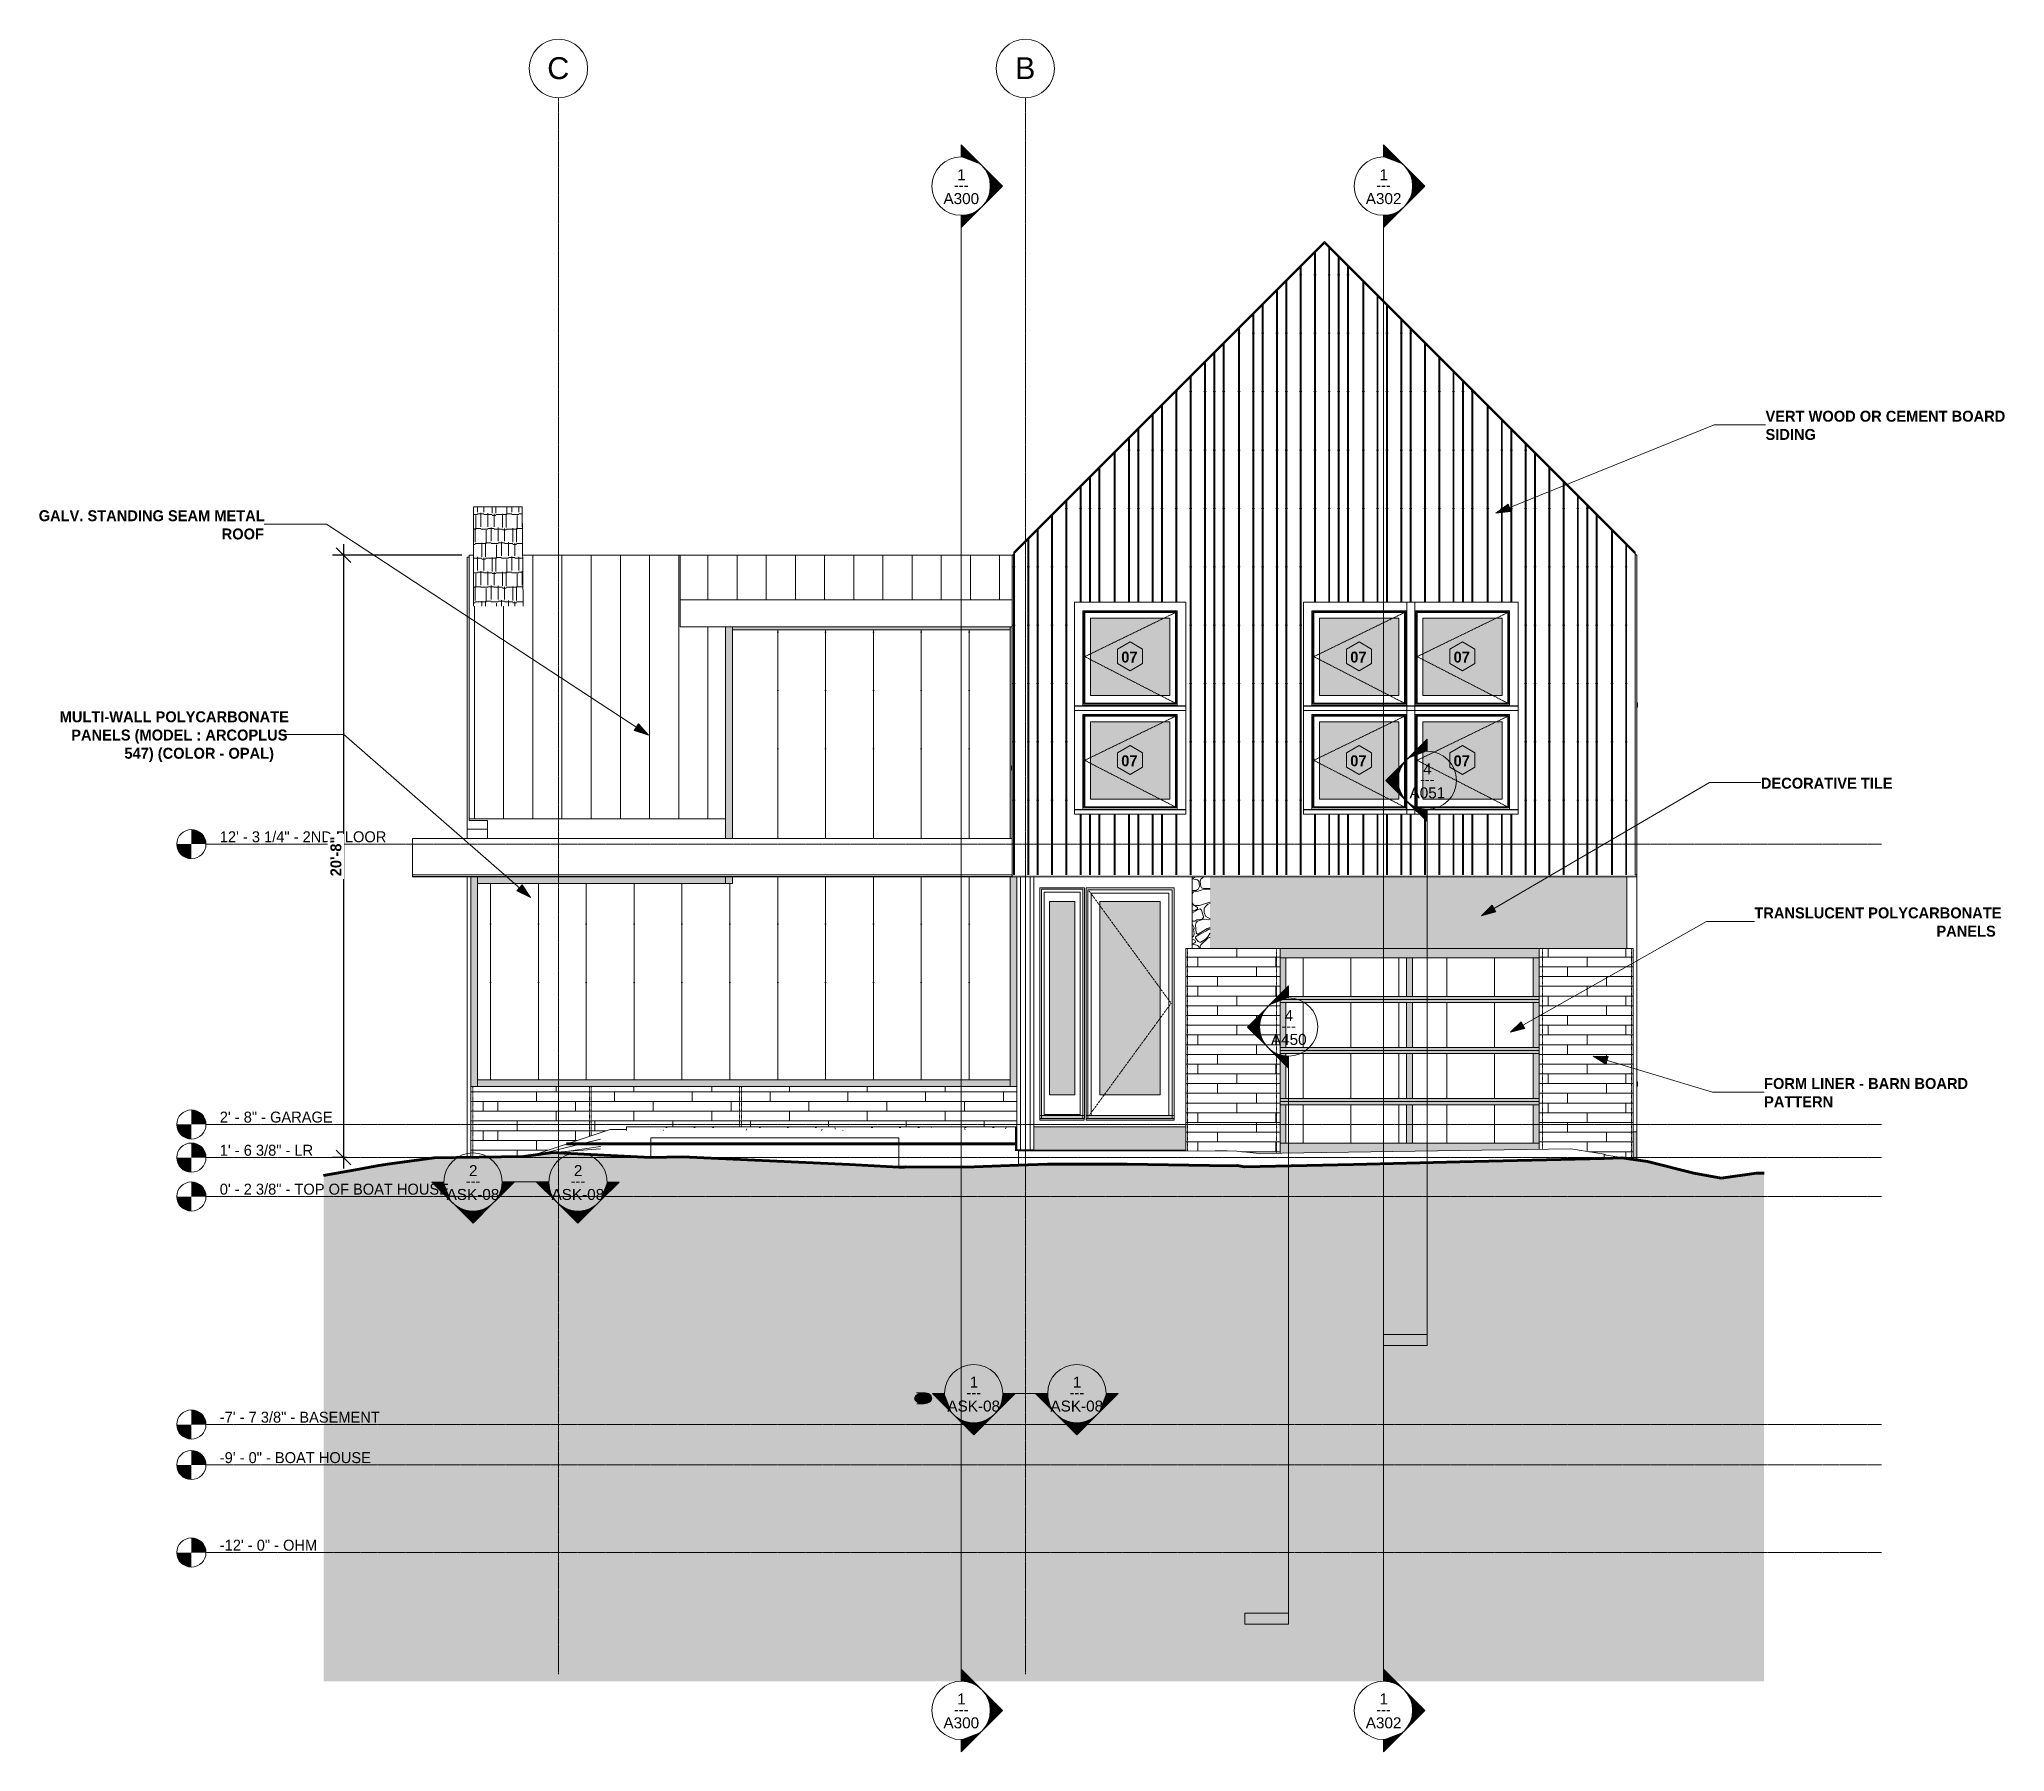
# Model space of a CAD drawing. Header units: inches. Extents: x -9021 to -6963, y -226 to 478.
# Drawn here: x -7772 to -6963, y -226 to 478 of the extents above; entities that cross this region are included whole.
import ezdxf

# ---------------------------------------------------------------- set-up
doc = ezdxf.new("R2010")
doc.units = ezdxf.units.IN
doc.header["$MEASUREMENT"] = 0
doc.linetypes.add('Dash 1_16_', pattern=[0.125, 0.0625, -0.0625])
doc.linetypes.add('Grid Line 1_2_', pattern=[0.875, 0.5, -0.125, 0.125, -0.125])
for name, color, linetype, lineweight in [('A-ANNO-DIMS-1', 211, 'Continuous', 30), ('A-CLNG', 13, 'Continuous', 18), ('A-DETL-1', 90, 'Dash 1_16_', 9), ('A-DOOR', 31, 'Continuous', 18), ('A-DOOR-1', 31, 'Continuous', 9), ('A-DOOR-2', 31, 'Dash 1_16_', 9), ('A-DOOR-FRAM', 31, 'Continuous', 9), ('A-FLOR', 192, 'Continuous', 18), ('A-FLOR-LEVL', 51, 'Continuous', 9), ('A-FLOR-LEVL-1', 51, 'Grid Line 1_2_', 9), ('A-GLAZ', 151, 'Continuous', 18), ('A-GLAZ-1', 151, 'Continuous', 9), ('A-GLAZ-2', 151, 'Dash 1_16_', 9), ('A-GLAZ-CWMG', 51, 'Continuous', 9), ('A-GLAZ-IDEN', 152, 'Continuous', 9), ('A-ROOF', 132, 'Continuous', 18), ('A-ROOF-PATT-1', 132, 'Continuous', 9), ('A-WALL', 113, 'Continuous', 18), ('A-WALL-PATT-1', 111, 'Continuous', 9), ('C-TOPO', 7, 'Continuous', 9), ('C-TOPO-1', 7, 'Continuous', 60), ('C-TOPO-MAJR', 7, 'Continuous', 80), ('G-ANNO-SYMB-1', 111, 'Continuous', 9), ('G-ANNO-TEXT', 231, 'Continuous', 9), ('I-WALL', 2, 'Continuous', 18), ('P-PIPE', 3, 'Continuous', 9), ('S-COLS', 52, 'Continuous', 9), ('S-FNDN', 32, 'Continuous', 18), ('S-GRID-1', 1, 'Grid Line 1_2_', 9), ('S-GRID-IDEN', 1, 'Continuous', 9)]:
    doc.layers.add(name, color=color, linetype=linetype, lineweight=lineweight)
doc.styles.add('Arial', font='arial.ttf', dxfattribs={"height": 9})
doc.styles.add('Arial_1', font='arial.ttf', dxfattribs={"height": 4.5})
doc.styles.add('Century Gothic', font='ufonts.com_century-gothic.ttf', dxfattribs={"height": 4.5})
doc.styles.add('Century Gothic_B', font='GOTHICB.TTF', dxfattribs={"height": 4.5})
doc.dimstyles.new('OD__1__Tol__', dxfattribs={"dimscale": 12, "dimtxt": 4.698757, "dimasz": 0.5, "dimexe": 0.375, "dimexo": 0.25, "dimgap": 0.0625, "dimtad": 1, "dimdec": 0, "dimzin": 3, "dimdsep": 46, "dimlunit": 4, "dimtxsty": 'Century Gothic_B', "dimblk1": 'OBLIQUE', "dimblk2": 'OBLIQUE', "dimsah": 1, "dimcen": 0.09, "dimdle": 0.375, "dimazin": 0, "dimtfac": 1, "dimtdec": 4, "dimtix": 1, "dimtmove": 0, "dimatfit": 3, "dimfxl": 1, "dimtvp": 1, "dimtfill": 1, "dimfrac": 2, "dimtolj": 1, "dimtzin": 0, "dimlwd": 30, "dimlwe": 30, "dimarcsym": 2})
pattern_1 = [(90, (-7115.053, 117.25), (-51.125, 3e-15), [24, 0, 0, 0]), (90, (-7109.553, 117.25), (-51.125, 3e-15), [24, 0, 0, 0]), (90, (-7109.18, 117.25), (-51.125, 3e-15), [24, 0, 0, 0]), (90, (-7105.68, 117.25), (-51.125, 3e-15), [24, 0, 0, 0]), (90, (-7105.303, 117.25), (-51.125, 3e-15), [24, 0, 0, 0]), (90, (-7099.803, 117.25), (-51.125, 3e-15), [24, 0, 0, 0]), (90, (-7099.43, 117.25), (-51.125, 3e-15), [24, 0, 0, 0]), (90, (-7088.053, 117.25), (-51.125, 3e-15), [24, 0, 0, 0]), (90, (-7087.68, 117.25), (-51.125, 3e-15), [24, 0, 0, 0]), (90, (-7084.18, 117.25), (-51.125, 3e-15), [24, 0, 0, 0]), (90, (-7083.803, 117.25), (-51.125, 3e-15), [24, 0, 0, 0]), (90, (-7080.303, 117.25), (-51.125, 3e-15), [24, 0, 0, 0]), (90, (-7079.93, 117.25), (-51.125, 3e-15), [24, 0, 0, 0]), (90, (-7074.053, 117.25), (-51.125, 3e-15), [24, 0, 0, 0]), (90, (-7073.68, 117.25), (-51.125, 3e-15), [24, 0, 0, 0]), (90, (-7068.18, 117.25), (-51.125, 3e-15), [24, 0, 0, 0]), (90, (-7067.803, 117.25), (-51.125, 3e-15), [24, 0, 0, 0]), (90, (-7064.303, 117.25), (-51.125, 3e-15), [24, 0, 0, 0]), (90, (-7093.93, 117.25), (-51.125, 3e-15), [24, 0, 0, 0]), (90, (-7093.553, 117.25), (-51.125, 3e-15), [24, 0, 0, 0])]
pattern_2 = [(0, (-7295.178, 32.8), (0, 4), []), (90, (-7295.178, 32.8), (-8, 8), [4, -28]), (90, (-7279.178, 36.8), (-8, 8), [4, -28])]
pattern_3 = [(212.005, (-7346.742, 4.031), (-80.619876, -53.746335), [2.535, -250.987]), (213.69, (-7345.13, 5.106), (-26.87387, -26.87325), [1.938, -94.955]), (198.435, (-7344.324, 5.375), (-53.747, -26.8734), [0.85, -84.131]), (180, (-7343.25, 5.375), (-3e-15, -26.873), [1.075, -25.798]), (161.565, (-7342.443, 5.106), (-26.87304, 2e-05), [0.85, -84.131]), (333.435, (-7342.174, 24.455), (26.87306, 2e-05), [1.202, -58.889]), (296.565, (-7342.443, 24.992), (26.87304, -26.8731), [0.601, -59.49]), (270, (-7342.443, 26.336), (26.873, 2e-15), [1.344, -25.53]), (186.34, (-7342.174, 8.868), (-214.986308, -26.872903), [2.433, -240.914]), (296.565, (-7336.262, 25.53), (26.87304, -26.8731), [0.601, -59.49]), (303.69, (-7336.799, 26.336), (26.87325, -26.87387), [0.969, -95.924]), (229.399, (-7332.5, 14.512), (-134.36557, -161.240653), [2.478, -245.282]), (243.435, (-7331.693, 16.124), (2e-05, -26.87306), [1.803, -58.288]), (213.69, (-7322.288, 13.168), (-26.87387, -26.87325), [0.969, -95.924]), (33.69, (-7330.35, 5.643), (26.87387, 26.87325), [0.969, -95.924]), (0, (-7330.887, 5.643), (0, 26.873), [0.537, -26.336]), (333.435, (-7331.425, 5.912), (26.87306, 2e-05), [0.601, -59.49]), (284.036, (-7331.693, 6.987), (26.87309, -80.61944), [1.108, -109.693]), (270, (-7331.693, 7.525), (26.873, 2e-15), [0.537, -26.336]), (243.435, (-7331.693, 8.062), (2e-05, -26.87306), [0.601, -59.49]), (135, (-7331.693, 8.331), (-26.8729, 2e-15), [0.38, -37.625]), (90, (-7331.693, 8.062), (-26.873, 2e-15), [0.269, -26.605]), (18.435, (-7322.019, 20.424), (53.747, 26.8734), [1.7, -83.281]), (6.34, (-7320.407, 20.961), (214.986308, 26.872903), [2.433, -240.914]), (180, (-7321.482, 14.512), (-3e-15, -26.873), [1.612, -25.261]), (197.354, (-7317.1819, 15.855), (-80.620223, -26.87323), [4.505, -445.973]), (198.435, (-7316.376, 16.124), (-53.747, -26.8734), [0.85, -84.131]), (213.69, (-7315.569, 16.661), (-26.87387, -26.87325), [0.969, -95.924]), (251.565, (-7315.301, 17.468), (-2e-05, -26.87304), [0.85, -84.131]), (243.435, (-7315.032, 18.005), (2e-05, -26.87306), [0.601, -59.49]), (270, (-7315.032, 18.543), (26.873, 2e-15), [0.537, -26.336]), (293.199, (-7315.838, 20.424), (26.874084, -53.74642), [2.047, -202.614]), (315, (-7316.644, 21.23), (26.8729, 0), [1.14, -36.864]), (0, (-7317.988, 21.23), (0, 26.873), [1.344, -25.53]), (341.565, (-7323.9, 14.78), (26.87304, -2e-05), [0.85, -84.131]), (303.69, (-7324.438, 15.587), (26.87325, -26.87387), [0.969, -95.924]), (279.462, (-7324.706, 17.199), (26.87256, -134.3664), [1.635, -161.829]), (270, (-7324.706, 18.81), (26.873, 2e-15), [1.612, -25.261]), (239.036, (-7323.9, 20.155), (-26.87303, -53.74617), [1.567, -155.13]), (188.13, (-7322.019, 20.424), (-161.240193, -26.8726), [1.9, -188.123]), (116.565, (-7341.905, 19.617), (-26.87304, 26.8731), [0.601, -59.49]), (135, (-7341.368, 19.08), (-26.8729, 2e-15), [0.76, -37.244]), (168.69, (-7340.024, 18.811), (-26.87281, 0.00023), [1.37, -135.657]), (191.31, (-7338.681, 19.08), (-107.49318, -26.87314), [1.37, -135.657]), (194.036, (-7337.606, 19.349), (-80.61944, -26.87309), [1.108, -109.693]), (236.31, (-7337.068, 20.155), (-26.87322, -53.74604), [0.969, -95.924]), (236.31, (-7336.531, 20.961), (-26.87322, -53.74604), [0.969, -95.924]), (270, (-7336.53, 21.767), (26.873, 2e-15), [0.806, -26.067]), (291.801, (-7337.068, 23.111), (26.8727, -53.74692), [1.447, -143.27]), (116.565, (-7336.799, 17.468), (-26.87304, 26.8731), [1.202, -58.889]), (168.69, (-7335.456, 17.199), (-26.87281, 0.00023), [1.37, -135.657]), (194.036, (-7334.381, 17.468), (-80.61944, -26.87309), [1.108, -109.693]), (225, (-7333.575, 18.274), (2e-15, -26.8729), [1.14, -36.864]), (251.565, (-7333.306, 19.08), (-2e-05, -26.87304), [0.85, -84.131]), (296.565, (-7333.843, 20.155), (26.87304, -26.8731), [1.202, -58.889]), (315, (-7334.38, 20.692), (26.8729, 0), [0.76, -37.244]), (326.31, (-7335.187, 21.23), (53.74604, -26.87322), [0.969, -95.924]), (0, (-7335.724, 21.23), (0, 26.873), [0.537, -26.336]), (33.69, (-7336.531, 20.692), (26.87387, 26.87325), [0.969, -95.924]), (71.565, (-7336.799, 19.886), (2e-05, 26.87304), [0.85, -84.131]), (63.435, (-7337.068, 19.349), (-2e-05, 26.87306), [0.601, -59.49]), (71.565, (-7337.337, 18.543), (2e-05, 26.87304), [0.85, -84.131]), (104.036, (-7337.337, 17.468), (-26.87309, 80.61944), [1.108, -109.693]), (45, (-7337.874, 16.93), (0, 26.8729), [0.76, -37.244]), (18.435, (-7338.681, 16.661), (53.747, 26.8734), [0.85, -84.131]), (0, (-7340.024, 16.66), (0, 26.873), [1.344, -25.53]), (14.036, (-7341.099, 16.393), (80.61944, 26.87309), [1.108, -109.693]), (341.565, (-7341.905, 16.661), (26.87304, -2e-05), [0.85, -84.131]), (270, (-7341.905, 17.468), (26.873, 2e-15), [0.806, -26.067]), (225, (-7341.099, 18.274), (2e-15, -26.8729), [1.14, -36.864]), (198.435, (-7339.487, 18.811), (-53.747, -26.8734), [1.7, -83.281]), (180, (-7338.143, 18.81), (-3e-15, -26.873), [1.344, -25.53]), (153.435, (-7337.606, 18.543), (-26.87306, -2e-05), [0.601, -59.49]), (206.565, (-7327.394, 14.243), (-26.8731, -26.87304), [0.601, -59.49]), (146.31, (-7326.588, 13.705), (-53.74604, 26.87322), [0.969, -95.924]), (119.745, (-7325.513, 11.824), (-80.619755, 134.36604), [2.167, -214.493]), (95.711, (-7325.244, 9.137), (-26.874985, 241.85912), [2.701, -267.372]), (90, (-7325.244, 8.868), (-26.873, 2e-15), [0.269, -26.605]), (63.435, (-7325.513, 8.331), (-2e-05, 26.87306), [0.601, -59.49]), (26.565, (-7326.05, 8.062), (26.8731, 26.87304), [0.601, -59.49]), (0, (-7326.856, 8.062), (0, 26.873), [0.806, -26.067]), (0, (-7327.125, 8.062), (0, 26.873), [0.269, -26.605]), (0, (-7327.662, 8.062), (0, 26.873), [0.537, -26.336]), (326.31, (-7328.469, 8.599), (53.74604, -26.87322), [0.969, -95.924]), (333.435, (-7329.006, 8.868), (26.87306, 2e-05), [0.601, -59.49]), (284.036, (-7329.275, 9.943), (26.87309, -80.61944), [1.108, -109.693]), (270, (-7329.275, 10.48), (26.873, 2e-15), [0.537, -26.336]), (270, (-7329.275, 11.287), (26.873, 2e-15), [0.806, -26.067]), (258.69, (-7329.006, 12.63), (-0.00023, -26.87281), [1.37, -135.657]), (231.34, (-7327.931, 13.974), (-80.62022, -107.49304), [1.721, -170.352]), (270, (-7322.288, 13.437), (26.873, 2e-15), [0.269, -26.605]), (270, (-7322.288, 13.705), (26.873, 2e-15), [0.269, -26.605]), (326.31, (-7323.094, 14.243), (53.74604, -26.87322), [0.969, -95.924]), (333.435, (-7324.706, 15.049), (26.87306, 2e-05), [1.803, -58.288]), (0, (-7326.05, 15.05), (0, 26.873), [1.344, -25.53]), (63.435, (-7326.319, 14.512), (-2e-05, 26.87306), [0.601, -59.49]), (90, (-7326.32, 13.437), (-26.873, 2e-15), [1.075, -25.798]), (135, (-7325.513, 12.63), (-26.8729, 2e-15), [1.14, -36.864]), (161.565, (-7324.706, 12.362), (-26.87304, 2e-05), [0.85, -84.131]), (180, (-7323.9, 12.362), (-3e-15, -26.873), [0.806, -26.067]), (198.435, (-7323.094, 12.63), (-53.747, -26.8734), [0.85, -84.131]), (351.87, (-7333.575, 27.142), (26.87303, -0.000376), [3.8, -186.222]), (14.036, (-7334.65, 26.873), (80.61944, 26.87309), [1.108, -109.693]), (53.13, (-7335.456, 25.798), (53.74654, 80.6201), [1.344, -133.023]), (95.194, (-7335.187, 22.842), (-26.87126, 268.73284), [2.968, -293.857]), (101.31, (-7334.918, 21.499), (-26.87314, 107.49318), [1.37, -135.657]), (143.13, (-7333.843, 20.692), (-80.6201, 53.74654), [1.344, -133.023]), (161.565, (-7333.037, 20.424), (-26.87304, 2e-05), [0.85, -84.131]), (198.435, (-7332.231, 20.692), (-53.747, -26.8734), [0.85, -84.131]), (225, (-7330.887, 22.036), (2e-15, -26.8729), [1.9, -36.104]), (228.814, (-7329.006, 24.186), (-161.239614, -188.112355), [2.857, -282.81]), (251.565, (-7328.737, 24.992), (-2e-05, -26.87304), [0.85, -84.131]), (270, (-7328.737, 25.26), (26.873, 2e-15), [0.269, -26.605]), (288.435, (-7329.006, 26.067), (26.8734, -53.747), [0.85, -84.131]), (326.31, (-7329.812, 26.605), (53.74604, -26.87322), [0.969, -95.924]), (90, (-7342.174, 20.155), (-26.873, 2e-15), [1.881, -24.992]), (338.199, (-7338.412, 23.648), (80.61982, -26.87288), [1.447, -143.27]), (0, (-7340.024, 23.648), (0, 26.873), [1.612, -25.261]), (30.964, (-7341.368, 22.842), (80.6192, 53.74697), [1.567, -155.13]), (45, (-7342.174, 22.036), (0, 26.8729), [1.14, -36.864]), (90, (-7346.474, 11.556), (-26.873, 2e-15), [1.881, -24.992]), (116.565, (-7345.668, 9.943), (-26.87304, 26.8731), [1.803, -58.288]), (153.435, (-7344.055, 9.137), (-26.87306, -2e-05), [1.803, -58.288]), (180, (-7342.71, 9.137), (-3e-15, -26.873), [1.344, -25.53]), (218.66, (-7341.368, 10.212), (-26.87304, -26.87338), [1.721, -170.352]), (231.34, (-7340.293, 11.556), (-80.62022, -107.49304), [1.721, -170.352]), (213.69, (-7338.681, 12.63), (-26.87387, -26.87325), [1.938, -94.955]), (239.036, (-7337.874, 13.974), (-26.87303, -53.74617), [1.567, -155.13]), (270, (-7337.874, 14.512), (26.873, 2e-15), [0.537, -26.336]), (270, (-7337.874, 15.318), (26.873, 2e-15), [0.806, -26.067]), (315, (-7338.68, 16.124), (26.8729, 0), [1.14, -36.864]), (350.538, (-7340.293, 16.393), (26.873645, 0.00015), [1.635, -161.829]), (14.036, (-7342.443, 15.855), (80.61944, 26.87309), [2.216, -108.585]), (18.435, (-7344.861, 15.049), (53.747, 26.8734), [2.549, -82.431]), (45, (-7345.668, 14.243), (0, 26.8729), [1.14, -36.864]), (45, (-7346.474, 13.437), (0, 26.8729), [1.14, -36.864]), (108.435, (-7340.562, 7.525), (-26.8734, 53.747), [1.7, -83.281]), (126.87, (-7339.755, 6.45), (-26.87385, 26.87335), [1.344, -133.023]), (146.31, (-7338.949, 5.912), (-53.74604, 26.87322), [0.969, -95.924]), (161.565, (-7338.143, 5.643), (-26.87304, 2e-05), [0.85, -84.131]), (135, (-7337.337, 4.837), (-26.8729, 2e-15), [1.14, -36.864]), (161.565, (-7336.531, 4.568), (-26.87304, 2e-05), [0.85, -84.131]), (180, (-7335.724, 4.568), (-3e-15, -26.873), [0.806, -26.067]), (206.565, (-7335.187, 4.837), (-26.8731, -26.87304), [0.601, -59.49]), (206.565, (-7334.112, 5.375), (-26.8731, -26.87304), [1.202, -58.889]), (189.462, (-7332.5, 5.643), (-134.3664, -26.87256), [1.635, -161.829]), (243.435, (-7331.962, 6.718), (2e-05, -26.87306), [1.202, -58.889]), (270, (-7331.962, 6.987), (26.873, 2e-15), [0.269, -26.605]), (270, (-7331.962, 7.525), (26.873, 2e-15), [0.537, -26.336]), (326.31, (-7332.768, 9.137), (53.74604, -26.87322), [0.969, -95.924]), (327.995, (-7334.918, 10.481), (134.36725, -80.618618), [2.535, -250.987]), (329.036, (-7336.262, 11.287), (53.74617, -26.87303), [1.567, -155.13]), (341.565, (-7337.874, 11.824), (26.87304, -2e-05), [1.7, -83.281]), (0, (-7338.95, 11.824), (0, 26.873), [1.075, -25.798]), (33.69, (-7339.755, 11.287), (26.87387, 26.87325), [0.969, -95.924]), (53.13, (-7340.562, 10.212), (53.74654, 80.6201), [1.344, -133.023]), (63.435, (-7341.099, 9.137), (-2e-05, 26.87306), [1.202, -58.889]), (225, (-7328.737, 6.987), (2e-15, -26.8729), [1.14, -36.864]), (236.31, (-7328.2, 7.793), (-26.87322, -53.74604), [0.969, -95.924]), (270, (-7328.2, 8.062), (26.873, 2e-15), [0.269, -26.605]), (315, (-7328.737, 8.599), (26.8729, 0), [0.76, -37.244]), (333.435, (-7329.812, 9.137), (26.87306, 2e-05), [1.202, -58.889]), (18.435, (-7331.425, 8.599), (53.747, 26.8734), [1.7, -83.281]), (75.964, (-7331.693, 7.525), (-0.00036, 26.87343), [1.108, -109.693]), (71.565, (-7343.786, 2.419), (2e-05, 26.87304), [0.85, -84.131]), (135, (-7343.249, 1.881), (-26.8729, 2e-15), [0.76, -37.244]), (146.31, (-7342.443, 1.344), (-53.74604, 26.87322), [0.969, -95.924]), (153.435, (-7341.368, 0.806), (-26.87306, -2e-05), [1.202, -58.889]), (180, (-7341.1, 0.806), (-3e-15, -26.873), [0.269, -26.605]), (161.565, (-7340.293, 0.537), (-26.87304, 2e-05), [0.85, -84.131]), (180, (-7339.218, 0.537), (-3e-15, -26.873), [1.075, -25.798]), (198.435, (-7338.412, 0.806), (-53.747, -26.8734), [0.85, -84.131]), (210.964, (-7337.068, 1.612), (-80.6192, -53.74697), [1.567, -155.13]), (206.565, (-7336.531, 1.881), (-26.8731, -26.87304), [0.601, -59.49]), (251.565, (-7336.262, 2.687), (-2e-05, -26.87304), [0.85, -84.131]), (303.69, (-7336.799, 3.494), (26.87325, -26.87387), [0.969, -95.924]), (306.87, (-7337.606, 4.568), (26.87385, -26.87335), [1.344, -133.023]), (323.13, (-7338.681, 5.375), (80.6201, -53.74654), [1.344, -133.023]), (345.964, (-7339.755, 5.643), (26.87343, 0.00036), [1.108, -109.693]), (18.435, (-7340.562, 5.375), (53.747, 26.8734), [0.85, -84.131]), (30.964, (-7341.905, 4.568), (80.6192, 53.74697), [1.567, -155.13]), (39.806, (-7343.518, 3.225), (26.872563, 26.87335), [2.099, -207.788]), (135, (-7335.456, 0.806), (-26.8729, 2e-15), [0.38, -37.625]), (153.435, (-7334.918, 0.537), (-26.87306, -2e-05), [0.601, -59.49]), (191.31, (-7333.575, 0.806), (-107.49318, -26.87314), [1.37, -135.657]), (165.964, (-7332.5, 0.537), (-26.87343, -0.00036), [1.108, -109.693]), (175.236, (-7329.275, 0.269), (-26.872853, -0.000164), [3.236, -320.361]), (206.565, (-7328.737, 0.537), (-26.8731, -26.87304), [0.601, -59.49]), (225, (-7328.2, 1.075), (2e-15, -26.8729), [0.76, -37.244]), (270, (-7328.2, 2.42), (26.873, 2e-15), [1.344, -25.53]), (270, (-7328.2, 3.225), (26.873, 2e-15), [0.806, -26.067]), (308.66, (-7329.275, 4.568), (26.87338, -26.87304), [1.721, -170.352]), (338.199, (-7330.619, 5.106), (80.61982, -26.87288), [1.447, -143.27]), (348.69, (-7331.962, 5.375), (26.87281, -0.00023), [1.37, -135.657]), (18.435, (-7334.381, 4.568), (53.747, 26.8734), [2.549, -82.431]), (36.87, (-7335.456, 3.762), (26.87335, 26.87385), [1.344, -133.023]), (68.199, (-7335.993, 2.419), (26.87288, 80.61982), [1.447, -143.27]), (101.31, (-7335.724, 1.075), (-26.87314, 107.49318), [1.37, -135.657]), (348.69, (-7338.143, 26.605), (26.87281, -0.00023), [1.37, -135.657]), (354.806, (-7341.099, 26.873), (26.873363, 0.0002), [2.968, -293.857]), (0, (-7341.905, 26.873), (0, 26.873), [0.806, -26.067]), (45, (-7342.443, 26.336), (0, 26.8729), [0.76, -37.244]), (180, (-7340.293, 23.917), (-3e-15, -26.873), [0.806, -26.067]), (188.13, (-7338.412, 24.186), (-161.240193, -26.8726), [1.9, -188.123]), (172.875, (-7336.262, 23.917), (-26.87349, 0.00024), [2.167, -214.493]), (225, (-7335.993, 24.186), (2e-15, -26.8729), [0.38, -37.625]), (270, (-7335.993, 24.992), (26.873, 2e-15), [0.806, -26.067]), (161.565, (-7327.394, 25.798), (-26.87304, 2e-05), [0.85, -84.131]), (180, (-7326.32, 25.798), (-3e-15, -26.873), [1.075, -25.798]), (198.435, (-7325.513, 26.067), (-53.747, -26.8734), [0.85, -84.131]), (170.538, (-7323.9, 25.798), (-26.873645, -0.00015), [1.635, -161.829]), (213.69, (-7323.094, 26.336), (-26.87387, -26.87325), [0.969, -95.924]), (270, (-7323.094, 26.605), (26.873, 2e-15), [0.269, -26.605]), (296.565, (-7323.363, 27.142), (26.87304, -26.8731), [0.601, -59.49]), (341.565, (-7324.975, 27.679), (26.87304, -2e-05), [1.7, -83.281]), (341.565, (-7326.588, 28.217), (26.87304, -2e-05), [1.7, -83.281]), (14.036, (-7327.662, 27.948), (80.61944, 26.87309), [1.108, -109.693]), (45, (-7328.469, 27.142), (0, 26.8729), [1.14, -36.864]), (104.036, (-7328.2, 26.067), (-26.87309, 80.61944), [1.108, -109.693]), (0, (-7349.16, 2.687), (0, 26.873), [0.269, -26.605]), (315, (-7349.699, 3.225), (26.8729, 0), [0.76, -37.244]), (274.764, (-7349.967, 6.45), (26.875449, -295.606197), [3.236, -320.361]), (255.964, (-7349.699, 7.525), (0.00036, -26.87343), [1.108, -109.693]), (225, (-7349.16, 8.062), (2e-15, -26.8729), [0.76, -37.244]), (198.435, (-7346.742, 8.868), (-53.747, -26.8734), [2.549, -82.431]), (180, (-7346.474, 8.868), (-3e-15, -26.873), [0.269, -26.605]), (171.87, (-7344.593, 8.599), (-26.87303, 0.000376), [1.9, -188.123]), (146.31, (-7341.368, 8.331), (-53.74604, 26.87322), [0.969, -95.924]), (108.435, (-7340.83, 6.718), (-26.8734, 53.747), [1.7, -83.281]), (90, (-7340.83, 6.45), (-26.873, 2e-15), [0.269, -26.605]), (71.565, (-7341.099, 5.643), (2e-05, 26.87304), [0.85, -84.131]), (26.565, (-7341.637, 5.375), (26.8731, 26.87304), [0.601, -59.49]), (18.435, (-7342.443, 5.106), (53.747, 26.8734), [0.85, -84.131]), (126.87, (-7327.931, 3.225), (-26.87385, 26.87335), [1.344, -133.023]), (123.69, (-7327.394, 2.419), (-26.87325, 26.87387), [0.969, -95.924]), (149.036, (-7326.05, 1.612), (-53.74617, 26.87303), [1.567, -155.13]), (168.69, (-7324.706, 1.344), (-26.87281, 0.00023), [1.37, -135.657]), (213.69, (-7323.9, 1.881), (-26.87387, -26.87325), [0.969, -95.924]), (251.565, (-7323.631, 2.687), (-2e-05, -26.87304), [0.85, -84.131]), (270, (-7323.63, 2.956), (26.873, 2e-15), [0.269, -26.605]), (279.462, (-7323.9, 4.568), (26.87256, -134.3664), [1.635, -161.829]), (243.435, (-7323.631, 5.106), (2e-05, -26.87306), [0.601, -59.49]), (270, (-7323.63, 5.375), (26.873, 2e-15), [0.269, -26.605]), (296.565, (-7324.438, 6.987), (26.87304, -26.8731), [1.803, -58.288]), (329.036, (-7325.781, 7.793), (53.74617, -26.87303), [1.567, -155.13]), (8.13, (-7327.662, 7.525), (161.240193, 26.8726), [1.9, -188.123]), (45, (-7328.737, 6.45), (0, 26.8729), [1.52, -36.484]), (45, (-7329.275, 5.912), (0, 26.8729), [0.76, -37.244]), (90, (-7329.275, 5.106), (-26.873, 2e-15), [0.806, -26.067]), (123.69, (-7328.737, 4.3), (-26.87325, 26.87387), [0.969, -95.924]), (101.31, (-7324.706, 9.137), (-26.87314, 107.49318), [1.37, -135.657]), (108.435, (-7324.438, 8.331), (-26.8734, 53.747), [0.85, -84.131]), (135, (-7324.169, 8.062), (-26.8729, 2e-15), [0.38, -37.625]), (180, (-7323.363, 8.062), (-3e-15, -26.873), [0.806, -26.067]), (213.69, (-7322.557, 8.599), (-26.87387, -26.87325), [0.969, -95.924]), (187.125, (-7320.407, 8.868), (-188.113443, -26.873064), [2.167, -214.493]), (236.31, (-7319.869, 9.674), (-26.87322, -53.74604), [0.969, -95.924]), (270, (-7319.87, 9.943), (26.873, 2e-15), [0.269, -26.605]), (288.435, (-7320.138, 10.749), (26.8734, -53.747), [0.85, -84.131]), (285.945, (-7320.675, 12.63), (26.872526, -80.620535), [1.956, -193.684]), (315, (-7321.213, 13.168), (26.8729, 0), [0.76, -37.244]), (18.435, (-7322.019, 12.899), (53.747, 26.8734), [0.85, -84.131]), (29.745, (-7323.9, 11.824), (134.36604, 80.619755), [2.167, -214.493]), (18.435, (-7324.706, 11.556), (53.747, 26.8734), [0.85, -84.131]), (75.964, (-7324.975, 10.481), (-0.00036, 26.87343), [1.108, -109.693]), (180, (-7332.768, 17.468), (-3e-15, -26.873), [0.806, -26.067]), (180, (-7332.23, 17.468), (-3e-15, -26.873), [0.537, -26.336]), (135, (-7331.693, 16.93), (-26.8729, 2e-15), [0.76, -37.244]), (90, (-7331.693, 16.124), (-26.873, 2e-15), [0.806, -26.067]), (26.565, (-7335.724, 11.824), (26.8731, 26.87304), [1.803, -58.288]), (341.565, (-7336.531, 12.093), (26.87304, -2e-05), [0.85, -84.131]), (300.964, (-7337.337, 13.437), (53.74697, -80.6192), [1.567, -155.13]), (71.565, (-7332.231, 14.243), (2e-05, 26.87304), [0.85, -84.131]), (90, (-7332.23, 12.9), (-26.873, 2e-15), [1.344, -25.53]), (123.69, (-7331.693, 12.093), (-26.87325, 26.87387), [0.969, -95.924]), (153.435, (-7330.619, 11.556), (-26.87306, -2e-05), [1.202, -58.889]), (198.435, (-7329.812, 11.824), (-53.747, -26.8734), [0.85, -84.131]), (243.435, (-7329.544, 12.362), (2e-05, -26.87306), [0.601, -59.49]), (255.964, (-7329.275, 13.437), (0.00036, -26.87343), [1.108, -109.693]), (251.565, (-7329.006, 14.243), (-2e-05, -26.87304), [0.85, -84.131]), (291.801, (-7329.544, 15.587), (26.8727, -53.74692), [1.447, -143.27]), (323.13, (-7330.619, 16.393), (80.6201, -53.74654), [1.344, -133.023]), (18.435, (-7331.425, 16.124), (53.747, 26.8734), [0.85, -84.131]), (63.435, (-7331.962, 15.049), (-2e-05, 26.87306), [1.202, -58.889]), (135, (-7334.112, 10.212), (-26.8729, 2e-15), [1.14, -36.864]), (149.036, (-7332.768, 9.406), (-53.74617, 26.87303), [1.567, -155.13]), (146.31, (-7331.962, 8.868), (-53.74604, 26.87322), [0.969, -95.924]), (180, (-7331.425, 8.868), (-3e-15, -26.873), [0.537, -26.336]), (210.964, (-7330.081, 9.674), (-80.6192, -53.74697), [1.567, -155.13]), (243.435, (-7329.812, 10.212), (2e-05, -26.87306), [0.601, -59.49]), (303.69, (-7330.35, 11.018), (26.87325, -26.87387), [0.969, -95.924]), (321.34, (-7331.693, 12.093), (107.49304, -80.62022), [1.721, -170.352]), (345.964, (-7332.768, 12.362), (26.87343, 0.00036), [1.108, -109.693]), (11.31, (-7334.112, 12.093), (107.49318, 26.87314), [1.37, -135.657]), (26.565, (-7334.65, 11.824), (26.8731, 26.87304), [0.601, -59.49]), (71.565, (-7334.918, 11.018), (2e-05, 26.87304), [0.85, -84.131]), (15.945, (-7335.456, 16.93), (80.620535, 26.872526), [1.956, -193.684]), (29.745, (-7337.337, 15.855), (134.36604, 80.619755), [2.167, -214.493]), (63.435, (-7337.606, 15.318), (-2e-05, 26.87306), [0.601, -59.49]), (90, (-7337.606, 14.512), (-26.873, 2e-15), [0.806, -26.067]), (104.036, (-7337.337, 13.437), (-26.87309, 80.61944), [1.108, -109.693]), (120.964, (-7336.531, 12.093), (-53.74697, 80.6192), [1.567, -155.13]), (153.435, (-7321.482, 26.336), (-26.87306, -2e-05), [0.601, -59.49]), (180, (-7320.944, 26.336), (-3e-15, -26.873), [0.537, -26.336]), (209.745, (-7319.063, 27.411), (-134.36604, -80.619755), [2.167, -214.493]), (225, (-7317.988, 28.486), (2e-15, -26.8729), [1.52, -36.484]), (239.036, (-7317.182, 29.829), (-26.87303, -53.74617), [1.567, -155.13]), (239.036, (-7316.376, 31.173), (-26.87303, -53.74617), [1.567, -155.13]), (270, (-7316.376, 31.442), (26.873, 2e-15), [0.269, -26.605]), (333.435, (-7316.913, 31.71), (26.87306, 2e-05), [0.601, -59.49]), (0, (-7317.72, 31.71), (0, 26.873), [0.806, -26.067]), (45, (-7318.526, 30.904), (0, 26.8729), [1.14, -36.864]), (26.565, (-7321.75, 29.292), (26.8731, 26.87304), [3.605, -56.485]), (30.964, (-7323.094, 28.486), (80.6192, 53.74697), [1.567, -155.13]), (90, (-7323.094, 27.948), (-26.873, 2e-15), [0.537, -26.336]), (128.66, (-7322.019, 26.605), (-26.87338, 26.87304), [1.721, -170.352]), (255.964, (-7324.975, 17.736), (0.00036, -26.87343), [1.108, -109.693]), (281.31, (-7325.244, 19.08), (26.87314, -107.49318), [1.37, -135.657]), (309.806, (-7326.588, 20.692), (26.87335, -26.872563), [2.099, -207.788]), (329.036, (-7327.931, 21.499), (53.74617, -26.87303), [1.567, -155.13]), (345.964, (-7329.006, 21.767), (26.87343, 0.00036), [1.108, -109.693]), (0, (-7330.08, 21.767), (0, 26.873), [1.075, -25.798]), (26.565, (-7331.156, 21.23), (26.8731, 26.87304), [1.202, -58.889]), (45, (-7331.962, 20.424), (0, 26.8729), [1.14, -36.864]), (53.13, (-7332.768, 19.349), (53.74654, 80.6201), [1.344, -133.023]), (90, (-7332.768, 18.543), (-26.873, 2e-15), [0.806, -26.067]), (135, (-7331.962, 17.736), (-26.8729, 2e-15), [1.14, -36.864]), (144.462, (-7330.081, 16.393), (-80.619876, 53.7472), [2.312, -228.861]), (135, (-7328.737, 15.049), (-26.8729, 2e-15), [1.9, -36.104]), (153.435, (-7327.662, 14.512), (-26.87306, -2e-05), [1.202, -58.889]), (206.565, (-7326.588, 15.049), (-26.8731, -26.87304), [1.202, -58.889]), (230.194, (-7325.244, 16.661), (-107.49424, -134.36609), [2.099, -207.788]), (66.801, (-7328.737, 23.111), (53.74718, 134.366145), [2.047, -202.614]), (90, (-7328.737, 22.305), (-26.873, 2e-15), [0.806, -26.067]), (153.435, (-7328.2, 22.036), (-26.87306, -2e-05), [0.601, -59.49]), (153.435, (-7327.125, 21.499), (-26.87306, -2e-05), [1.202, -58.889]), (149.036, (-7325.781, 20.692), (-53.74617, 26.87303), [1.567, -155.13]), (180, (-7324.438, 20.692), (-3e-15, -26.873), [1.344, -25.53]), (180, (-7322.825, 20.692), (-3e-15, -26.873), [1.612, -25.261]), (213.69, (-7322.019, 21.23), (-26.87387, -26.87325), [0.969, -95.924]), (243.435, (-7321.482, 22.305), (2e-05, -26.87306), [1.202, -58.889]), (277.125, (-7321.75, 24.455), (26.873064, -188.113443), [2.167, -214.493]), (315, (-7322.288, 24.992), (26.8729, 0), [0.76, -37.244]), (341.565, (-7323.094, 25.261), (26.87304, -2e-05), [0.85, -84.131]), (352.875, (-7325.244, 25.53), (26.87349, -0.00024), [2.167, -214.493]), (0, (-7326.588, 25.53), (0, 26.873), [1.344, -25.53]), (21.801, (-7327.931, 24.992), (53.74692, 26.8727), [1.447, -143.27]), (90, (-7315.838, 23.648), (-26.873, 2e-15), [1.075, -25.798]), (90, (-7315.838, 22.574), (-26.873, 2e-15), [1.075, -25.798]), (56.31, (-7316.376, 21.767), (26.87322, 53.74604), [0.969, -95.924]), (18.435, (-7317.182, 21.499), (53.747, 26.8734), [0.85, -84.131]), (0, (-7319.87, 21.5), (0, 26.873), [2.687, -24.186]), (341.565, (-7320.675, 21.767), (26.87304, -2e-05), [0.85, -84.131]), (296.565, (-7320.944, 22.305), (26.87304, -26.8731), [0.601, -59.49]), (278.13, (-7321.213, 24.186), (26.8726, -161.24019), [1.9, -188.123]), (270, (-7321.213, 24.455), (26.873, 2e-15), [0.269, -26.605]), (251.565, (-7320.944, 25.261), (-2e-05, -26.87304), [0.85, -84.131]), (225, (-7320.138, 26.067), (2e-15, -26.8729), [1.14, -36.864]), (218.66, (-7318.794, 27.142), (-26.87304, -26.87338), [1.721, -170.352]), (225, (-7317.988, 27.948), (2e-15, -26.8729), [1.14, -36.864]), (206.565, (-7317.451, 28.217), (-26.8731, -26.87304), [0.601, -59.49]), (180, (-7316.913, 28.217), (-3e-15, -26.873), [0.537, -26.336]), (123.69, (-7316.376, 27.411), (-26.87325, 26.87387), [0.969, -95.924]), (108.435, (-7316.107, 26.605), (-26.8734, 53.747), [0.85, -84.131]), (98.13, (-7315.838, 24.723), (-26.8726, 161.24019), [1.9, -188.123])]

msp = doc.modelspace()

# ---------------------------------------------------------------- texts
at = {"layer": 'A-FLOR-LEVL', "char_height": 4.5, "attachment_point": 1, "style": 'Century Gothic'}
for s, insert, width in [('12\' - 3 1/4" - 2ND FLOOR', (-7697.47, 152.53), 87.567), ('2\' - 8" - GARAGE', (-7697.47, 37.28), 59.388), ('1\' - 6 3/8" - LR', (-7697.47, 23.65), 48.3285), ('0\' - 2 3/8" - TOP OF BOAT HOUSE', (-7697.47, 7.65), 116.5035), ('-7\' - 7 3/8" - BASEMENT', (-7697.47, -86.1), 81.0525), ('-9\' - 0" - BOAT HOUSE', (-7697.47, -102.72), 75.9015), ('-12\' - 0" - OHM', (-7697.47, -138.72), 52.2675)]:
    msp.add_mtext(s, dxfattribs=dict(at, insert=insert, width=width))
at = {"layer": 'A-GLAZ-IDEN', "char_height": 4.5, "width": 8.787, "attachment_point": 1, "style": 'Century Gothic_B'}
for insert in [(-7326.74, 226.4), (-7232.56, 226.4), (-7190.06, 226.4), (-7326.74, 183.77), (-7232.56, 183.77), (-7190.06, 183.77)]:
    msp.add_mtext('07', dxfattribs=dict(at, insert=insert))
at = {"layer": 'G-ANNO-SYMB-1', "char_height": 4.5, "attachment_point": 1}
for s, insert, width, style in [('1', (-7394.24, 424.72), 4.242, 'Arial_1'), ('1', (-7220.56, 424.72), 4.242, 'Arial_1'), ('A300', (-7399.86, 414.91), 17.877, 'Arial_1'), ('---', (-7395.57, 420.47), 7.7265, 'Century Gothic'), ('A302', (-7226.18, 414.91), 17.877, 'Arial_1'), ('---', (-7221.89, 420.47), 7.7265, 'Century Gothic'), ('4', (-7202.56, 180.42), 4.242, 'Arial_1'), ('A051', (-7208.18, 170.6), 17.877, 'Arial_1'), ('---', (-7203.89, 176.17), 7.7265, 'Century Gothic'), ('4', (-7259.56, 79.03), 4.242, 'Arial_1'), ('A450', (-7265.18, 69.21), 17.877, 'Arial_1'), ('---', (-7260.89, 74.77), 7.7265, 'Century Gothic'), ('---', (-7596.32, 11.05), 7.7265, 'Century Gothic'), ('---', (-7553.18, 11.05), 7.7265, 'Century Gothic'), ('2', (-7551.85, 15.3), 4.242, 'Arial_1'), ('ASK-08', (-7604.18, 5.48), 26.5125, 'Arial_1'), ('ASK-08', (-7561.04, 5.48), 26.5125, 'Arial_1'), ('1', (-7389.05, -71.7), 4.242, 'Arial_1'), ('1', (-7346.66, -71.7), 4.242, 'Arial_1'), ('---', (-7390.38, -75.95), 7.7265, 'Century Gothic'), ('---', (-7347.99, -75.95), 7.7265, 'Century Gothic'), ('ASK-08', (-7398.24, -81.52), 26.5125, 'Arial_1'), ('ASK-08', (-7355.85, -81.52), 26.5125, 'Arial_1'), ('1', (-7394.24, -201.94), 4.242, 'Arial_1'), ('1', (-7220.56, -201.94), 4.242, 'Arial_1'), ('---', (-7395.57, -206.2), 7.7265, 'Century Gothic'), ('---', (-7221.89, -206.2), 7.7265, 'Century Gothic'), ('A300', (-7399.86, -211.76), 17.877, 'Arial_1'), ('A302', (-7226.18, -211.76), 17.877, 'Arial_1')]:
    msp.add_mtext(s, dxfattribs=dict(at, insert=insert, width=width, style=style))
at = {"layer": 'G-ANNO-TEXT', "char_height": 4.5, "attachment_point": 1, "style": 'Century Gothic_B'}
for s, insert, width in [('VERT WOOD OR CEMENT BOARD', (-7061.78, 325.44), 119.2305), ('SIDING', (-7061.78, 317.94), 26.058), ('GALV. STANDING SEAM METAL', (-7771.94, 284.53), 112.413), ('ROOF', (-7696.69, 277.03), 21.21), ('MULTI-WALL POLYCARBONATE', (-7763.32, 201.86), 110.595), ('PANELS (MODEL : ARCOPLUS', (-7758.57, 194.36), 104.838), ('547) (COLOR - OPAL)', (-7736.7, 186.86), 78.3255), ('DECORATIVE TILE', (-7063.68, 174.55), 62.115), ('TRANSLUCENT POLYCARBONATE', (-7066.36, 121.23), 118.17), ('PANELS', (-6991.49, 113.73), 27.4215), ('FORM LINER - BARN BOARD', (-7062.37, 51.08), 100.596), ('PATTERN', (-7062.37, 43.58), 30.906)]:
    msp.add_mtext(s, dxfattribs=dict(at, insert=insert, width=width))
at = {"layer": 'S-GRID-IDEN', "char_height": 9, "attachment_point": 1, "style": 'Arial'}
for s, insert, width in [('C', (-7562.81, 470.79), 11.0595), ('B', (-7370.43, 470.79), 10.1505)]:
    msp.add_mtext(s, dxfattribs=dict(at, insert=insert, width=width))

# ---------------------------------------------------------------- blocks, each defined once
blk = doc.blocks.new('Walls 1 - Walls 1-1121987-BUILDING ELEVATION - SOUTH _STREET_')
at = {"layer": 'A-WALL-PATT-1'}
h = blk.add_hatch(dxfattribs=at)
h.set_pattern_fill('FP_24', color=256, style=0, pattern_type=2)
h.set_pattern_definition([(0, (8411.069, 151), (12.75, 5.991), [3, -2.5, 3.5, -1.5, -6.5]), (0, (8411.069, 151), (12.75, 5.991), [-10.5, 4.5, -2]), (0, (8414.069, 151.25), (12.75, 5.991), [2.5, -9.5, 2, -3]), (0, (8420.069, 150.626), (12.75, 5.991), [1.5, -15.5]), (90, (8411.069, 151), (-4.25, 5.991), [5.741, -18.222]), (90, (8414.069, 151), (-4.25, 5.991), [5.616, -18.347]), (90, (8416.569, 151), (-4.25, 5.991), [5.242, -18.721]), (90, (8420.069, 150.626), (-4.25, 5.991), [5.741, -18.222]), (90, (8421.569, 150.626), (-4.25, 5.991), [5.741, -18.222]), (90, (8426.069, 151), (-4.25, 5.991), [5.492, -18.472])])
h.paths.add_polyline_path([(8405.32, 245.11), (8420.02, 245.11), (8419.57, 286), (8399.57, 286), (8399.57, 245.11)], flags=0)
at = {"layer": 'A-WALL'}
for p, q in [((8399.57, 286), (8419.57, 286)), ((8399.57, 286), (8399.57, 245.11)), ((8419.57, 286), (8420.02, 245.11))]:
    blk.add_line(p, q, dxfattribs=at)
blk = doc.blocks.new('Rectangular Mullion - Profile_Polycarbonate_right-1967537-BUILDING ELEVATION - SOUTH _STREET_')
at = {"layer": 'A-GLAZ-CWMG'}
h = blk.add_hatch(color=256, dxfattribs=at)
h.paths.add_polyline_path([(8620.38, 47.63), (8623.13, 47.63), (8623.13, 133.87), (8620.38, 133.87), (8620.38, 47.69)], flags=0)
h.paths.add_polyline_path([(8620.38, 149.62), (8621.13, 149.62), (8621.13, 177.63), (8620.94, 177.63), (8620.94, 179.38), (8621.13, 179.43), (8621.13, 236.66), (8620.38, 236.66), (8620.38, 175.56)], flags=0)
for p, q in [((8620.38, 149.62), (8620.38, 236.66)), ((8620.38, 47.63), (8620.38, 133.87)), ((8623.13, 47.63), (8620.38, 47.63))]:
    blk.add_line(p, q, dxfattribs=at)
blk = doc.blocks.new('Rectangular Mullion - Profile_Polycarbonate_Upper and left-2000655-BUILDING ELEVATION - SOUTH _STREET_')
at = {"layer": 'A-GLAZ-CWMG'}
blk.add_hatch(color=256, dxfattribs=at).paths.add_polyline_path([(8398.57, 47.63), (8401.32, 47.63), (8401.32, 133.87), (8398.57, 133.87), (8398.57, 47.63)], flags=0)
for p, q in [((8398.57, 133.87), (8398.57, 47.63)), ((8401.32, 133.87), (8401.32, 47.63)), ((8401.32, 47.63), (8398.57, 47.63))]:
    blk.add_line(p, q, dxfattribs=at)
blk = doc.blocks.new('Rectangular Mullion - Profile_Polycarbonate_Upper and left-1623114-BUILDING ELEVATION - SOUTH _STREET_')
at = {"layer": 'A-GLAZ-CWMG'}
blk.add_hatch(color=256, dxfattribs=at).paths.add_polyline_path([(8401.32, 131.12), (8503.32, 131.12), (8503.32, 133.87), (8401.32, 133.87), (8401.32, 133.81)], flags=0)
for p, q in [((8401.32, 131.12), (8401.32, 133.87)), ((8503.32, 131.12), (8401.32, 131.12)), ((8503.32, 133.87), (8503.32, 131.12))]:
    blk.add_line(p, q, dxfattribs=at)
blk = doc.blocks.new('Rectangular Mullion - Profile_Polycarbonate_Upper and left-2000656-BUILDING ELEVATION - SOUTH _STREET_')
at = {"layer": 'A-GLAZ-CWMG'}
h = blk.add_hatch(color=256, dxfattribs=at)
h.paths.add_polyline_path([(8503.32, 131.12), (8506.07, 131.12), (8506.07, 133.87), (8503.32, 133.87), (8503.32, 133.76)], flags=0)
h.paths.add_polyline_path([(8503.32, 149.62), (8506.07, 149.62), (8506.07, 236.66), (8503.32, 236.66), (8503.32, 157.67)], flags=0)
for p, q in [((8503.32, 236.66), (8503.32, 149.62)), ((8506.07, 236.66), (8506.07, 149.62)), ((8503.32, 133.87), (8503.32, 131.12)), ((8506.07, 131.12), (8503.32, 131.12)), ((8506.07, 133.87), (8506.07, 131.12))]:
    blk.add_line(p, q, dxfattribs=at)
blk = doc.blocks.new('Door-Sectional_Model3552_Comcl_Amarr - GARAGE-1873520-BUILDING ELEVATION - SOUTH _STREET_')
at = {"layer": 'A-DOOR'}
h = blk.add_hatch(color=256, dxfattribs=at)
h.paths.add_polyline_path([(8782.25, 83.38), (8837.82, 83.38), (8837.82, 84.63), (8731.32, 84.63), (8731.32, 83.38), (8733.69, 83.38)], flags=0)
h.paths.add_polyline_path([(8837.82, 100.51), (8837.82, 104.38), (8731.32, 104.38), (8731.32, 100.51), (8835.44, 100.51)], flags=0)
h = blk.add_hatch(color=256, dxfattribs=at)
h.paths.add_polyline_path([(8733.65, 84.63), (8733.65, 100.51), (8731.32, 100.51), (8731.32, 84.63)], flags=0)
h.paths.add_polyline_path([(8837.82, 84.63), (8837.82, 100.51), (8835.44, 100.51), (8835.44, 84.63)], flags=0)
h = blk.add_hatch(color=256, dxfattribs=at)
h.paths.add_polyline_path([(8733.69, 24.26), (8733.69, 40.13), (8733.65, 40.13), (8733.65, 24.26)], flags=0)
h.paths.add_polyline_path([(8733.65, 42.63), (8733.69, 42.63), (8733.69, 61.13), (8733.65, 61.13)], flags=0)
h.paths.add_polyline_path([(8733.65, 63.63), (8733.69, 63.63), (8733.69, 82.13), (8733.65, 82.13), (8733.65, 66.78)], flags=0)
h.paths.add_polyline_path([(8733.69, 84.63), (8733.69, 100.51), (8733.65, 100.51), (8733.65, 84.63)], flags=0)
for points in [[(8785.82, 84.63), (8785.82, 100.51), (8783.32, 100.51), (8783.32, 84.63)], [(8785.82, 63.63), (8785.82, 82.13), (8783.32, 82.13), (8783.32, 63.63)], [(8783.32, 42.63), (8785.82, 42.63), (8785.82, 61.13), (8783.32, 61.13), (8783.32, 47.94)], [(8783.32, 24.26), (8785.82, 24.26), (8785.82, 40.13), (8783.32, 40.13), (8783.32, 29.11)]]:
    blk.add_hatch(color=256, dxfattribs=at).paths.add_polyline_path(points, flags=0)
h = blk.add_hatch(color=256, dxfattribs=at)
h.paths.add_polyline_path([(8782.25, 62.38), (8837.82, 62.38), (8837.82, 63.63), (8731.32, 63.63), (8731.32, 62.38), (8745.23, 62.38)], flags=0)
h.paths.add_polyline_path([(8733.69, 82.13), (8837.82, 82.14), (8837.82, 83.38), (8731.32, 83.37), (8731.32, 82.13)], flags=0)
h = blk.add_hatch(color=256, dxfattribs=at)
h.paths.add_polyline_path([(8837.82, 63.63), (8837.82, 82.13), (8835.44, 82.13), (8835.44, 63.63)], flags=0)
h.paths.add_polyline_path([(8733.65, 63.63), (8733.65, 82.13), (8731.32, 82.13), (8731.32, 63.63)], flags=0)
h = blk.add_hatch(color=256, dxfattribs=at)
h.paths.add_polyline_path([(8782.25, 41.38), (8837.82, 41.38), (8837.82, 42.63), (8731.32, 42.63), (8731.32, 41.38), (8773, 41.38)], flags=0)
h.paths.add_polyline_path([(8745.23, 61.13), (8837.82, 61.14), (8837.82, 62.38), (8731.32, 62.37), (8731.32, 61.13), (8733.69, 61.13)], flags=0)
h = blk.add_hatch(color=256, dxfattribs=at)
h.paths.add_polyline_path([(8731.32, 42.63), (8733.65, 42.63), (8733.65, 61.13), (8731.32, 61.13), (8731.32, 55.57)], flags=0)
h.paths.add_polyline_path([(8837.82, 42.63), (8837.82, 61.13), (8835.44, 61.13), (8835.44, 42.63)], flags=0)
h = blk.add_hatch(color=256, dxfattribs=at)
h.paths.add_polyline_path([(8731.32, 20.47), (8747.24, 20.47), (8837.82, 21.81), (8837.82, 24.26), (8731.32, 24.26), (8731.32, 22)], flags=0)
h.paths.add_polyline_path([(8791.51, 40.13), (8837.82, 40.14), (8837.82, 41.38), (8731.32, 41.37), (8731.32, 40.13), (8782.25, 40.13)], flags=0)
h = blk.add_hatch(color=256, dxfattribs=at)
h.paths.add_polyline_path([(8837.82, 24.26), (8837.82, 40.13), (8835.44, 40.13), (8835.44, 24.26)], flags=0)
h.paths.add_polyline_path([(8733.65, 24.26), (8733.65, 40.13), (8731.32, 40.13), (8731.32, 24.26)], flags=0)
at = {"layer": 'A-DOOR-1'}
h = blk.add_hatch(dxfattribs=at)
h.set_pattern_fill('FP_27', color=256, style=0, pattern_type=2)
h.set_pattern_definition([(90, (8692.884, 83.382), (19.685, -1e-15), [24, 0, 0, 0])])
h.paths.add_polyline_path([(8783.32, 84.63), (8783.32, 100.51), (8733.69, 100.51), (8733.69, 84.63), (8782.25, 84.63)], flags=0)
h.paths.add_polyline_path([(8835.44, 84.63), (8835.44, 100.51), (8785.82, 100.51), (8785.82, 84.63)], flags=0)
h = blk.add_hatch(dxfattribs=at)
h.set_pattern_fill('FP_28', color=256, style=0, pattern_type=2)
h.set_pattern_definition([(90, (8692.884, 62.382), (19.685, -1e-15), [24, 0, 0, 0])])
h.paths.add_polyline_path([(8835.44, 63.63), (8835.44, 82.13), (8785.82, 82.13), (8785.82, 63.63), (8819.28, 63.63)], flags=0)
h.paths.add_polyline_path([(8745.23, 63.63), (8783.32, 63.63), (8783.32, 82.13), (8733.69, 82.13), (8733.69, 63.63)], flags=0)
h = blk.add_hatch(dxfattribs=at)
h.set_pattern_fill('FP_29', color=256, style=0, pattern_type=2)
h.set_pattern_definition([(90, (8692.884, 41.382), (19.685, -1e-15), [24, 0, 0, 0])])
h.paths.add_polyline_path([(8791.51, 42.63), (8835.44, 42.63), (8835.44, 61.13), (8785.82, 61.13), (8785.82, 42.63)], flags=0)
h.paths.add_polyline_path([(8745.23, 42.63), (8783.32, 42.63), (8783.32, 61.13), (8733.69, 61.13), (8733.69, 42.63)], flags=0)
h = blk.add_hatch(dxfattribs=at)
h.set_pattern_fill('FP_30', color=256, style=0, pattern_type=2)
h.set_pattern_definition([(90, (8692.884, 20.382), (19.685, -1e-15), [24, 0, 0, 0])])
h.paths.add_polyline_path([(8805.25, 24.26), (8835.44, 24.26), (8835.44, 40.13), (8785.82, 40.13), (8785.82, 24.26)], flags=0)
h.paths.add_polyline_path([(8761.54, 24.26), (8783.32, 24.26), (8783.32, 40.13), (8733.69, 40.13), (8733.69, 24.26), (8745.23, 24.26)], flags=0)
at = {"layer": 'A-DOOR'}
for p, q in [((8733.65, 100.51), (8731.32, 100.51)), ((8731.32, 100.51), (8837.82, 100.51)), ((8733.65, 84.63), (8733.65, 100.51)), ((8733.69, 100.51), (8733.69, 84.63)), ((8783.32, 100.51), (8785.82, 100.51)), ((8783.32, 84.63), (8783.32, 100.51)), ((8785.82, 84.63), (8785.82, 100.51)), ((8835.44, 100.51), (8835.44, 84.63)), ((8837.82, 100.51), (8835.44, 100.51)), ((8731.32, 84.63), (8733.65, 84.63)), ((8837.82, 84.63), (8731.32, 84.63)), ((8731.32, 83.38), (8837.82, 83.38)), ((8837.82, 83.38), (8731.32, 83.38)), ((8733.65, 82.13), (8731.32, 82.13)), ((8731.32, 82.13), (8837.82, 82.13)), ((8733.65, 63.63), (8733.65, 82.13)), ((8733.69, 82.13), (8733.69, 63.63)), ((8785.82, 84.63), (8783.32, 84.63)), ((8783.32, 82.13), (8785.82, 82.13)), ((8783.32, 63.63), (8783.32, 82.13)), ((8785.82, 63.63), (8785.82, 82.13)), ((8835.44, 84.63), (8837.82, 84.63)), ((8835.44, 82.13), (8835.44, 63.63)), ((8837.82, 82.13), (8835.44, 82.13)), ((8731.32, 63.63), (8733.65, 63.63)), ((8837.82, 63.63), (8731.32, 63.63)), ((8731.32, 62.38), (8837.82, 62.38)), ((8837.82, 62.38), (8731.32, 62.38)), ((8733.65, 61.13), (8731.32, 61.13)), ((8731.32, 61.13), (8837.82, 61.13)), ((8733.65, 42.63), (8733.65, 61.13)), ((8733.69, 61.13), (8733.69, 42.63)), ((8785.82, 63.63), (8783.32, 63.63)), ((8783.32, 61.13), (8785.82, 61.13)), ((8783.32, 42.63), (8783.32, 61.13)), ((8785.82, 42.63), (8785.82, 61.13)), ((8835.44, 63.63), (8837.82, 63.63)), ((8835.44, 61.13), (8835.44, 42.63)), ((8837.82, 61.13), (8835.44, 61.13)), ((8731.32, 42.63), (8733.65, 42.63)), ((8837.82, 42.63), (8731.32, 42.63)), ((8731.32, 41.38), (8837.82, 41.38)), ((8837.82, 41.38), (8731.32, 41.38)), ((8785.82, 42.63), (8783.32, 42.63)), ((8835.44, 42.63), (8837.82, 42.63)), ((8733.65, 40.13), (8731.32, 40.13)), ((8731.32, 40.13), (8837.82, 40.13)), ((8733.65, 24.26), (8733.65, 40.13)), ((8733.69, 40.13), (8733.69, 24.26)), ((8783.32, 40.13), (8785.82, 40.13)), ((8783.32, 24.26), (8783.32, 40.13)), ((8785.82, 24.26), (8785.82, 40.13)), ((8835.44, 40.13), (8835.44, 24.26)), ((8837.82, 40.13), (8835.44, 40.13)), ((8731.32, 24.26), (8733.65, 24.26)), ((8837.82, 24.26), (8731.32, 24.26)), ((8785.82, 24.26), (8783.32, 24.26)), ((8835.44, 24.26), (8837.82, 24.26))]:
    blk.add_line(p, q, dxfattribs=at)
blk = doc.blocks.new('Window-Casement-Andersen-A_Series - 3_-3 1_4_ x 3_-3 1_4_-2095458-BUILDING ELEVATION - SOUTH _STREET_')
at = {"layer": 'A-GLAZ'}
blk.add_hatch(color=256, dxfattribs=at).paths.add_polyline_path([(8819.28, 165.68), (8822.63, 165.68), (8822.63, 197.5), (8790.01, 197.5), (8790.01, 165.68), (8800.77, 165.68)], flags=0)
at = {"layer": 'A-GLAZ-1'}
for p, q in [((8829.19, 204.06), (8783.44, 204.06)), ((8829.19, 204.06), (8783.44, 204.06)), ((8783.44, 202.26), (8783.44, 161.43)), ((8783.44, 161.43), (8783.44, 202.26)), ((8786.94, 200.56), (8825.69, 200.56)), ((8786.94, 161.56), (8786.94, 200.56)), ((8786.94, 161.43), (8786.94, 200.56)), ((8786.94, 200.56), (8825.69, 200.56)), ((8787.32, 200.19), (8825.32, 200.19)), ((8787.32, 162.19), (8787.32, 200.19)), ((8824.98, 199.83), (8787.68, 199.83)), ((8787.68, 199.83), (8787.68, 162.54)), ((8790.01, 165.68), (8790.01, 197.5)), ((8790.01, 197.5), (8822.63, 197.5)), ((8822.63, 197.5), (8822.63, 165.68)), ((8824.98, 162.54), (8824.98, 199.83)), ((8825.32, 200.19), (8825.32, 162.19)), ((8825.69, 200.56), (8825.69, 161.56)), ((8825.69, 200.56), (8825.69, 161.43)), ((8825.32, 162.19), (8787.32, 162.19)), ((8787.68, 162.54), (8824.98, 162.54)), ((8822.63, 165.68), (8790.01, 165.68)), ((8783.44, 161.38), (8783.44, 161.43)), ((8786.94, 161.43), (8783.44, 161.43)), ((8783.44, 159.63), (8783.44, 161.38)), ((8783.44, 161.38), (8829.19, 161.38)), ((8829.19, 159.63), (8783.44, 159.63)), ((8825.69, 161.56), (8786.94, 161.56)), ((8829.19, 161.43), (8825.69, 161.43)), ((8829.19, 161.41), (8829.19, 161.38)), ((8829.19, 161.38), (8829.19, 159.63))]:
    blk.add_line(p, q, dxfattribs=at)
at = {"layer": 'A-GLAZ-2'}
for p, q in [((8824.98, 199.83), (8787.68, 181.71)), ((8787.68, 181.71), (8824.98, 162.54))]:
    blk.add_line(p, q, dxfattribs=at)
blk = doc.blocks.new('Window-Casement-Andersen-A_Series - 3_-3 1_4_ x 3_-3 1_4_-V11-BUILDING ELEVATION - SOUTH _STREET_')
at = {"layer": 'A-GLAZ-1'}
for p, q in [((8621.13, 179.41), (8620.94, 179.38)), ((8620.94, 179.38), (8620.94, 177.63)), ((8620.94, 177.63), (8621.13, 177.63))]:
    blk.add_line(p, q, dxfattribs=at)
blk = doc.blocks.new('Rectangular Mullion - Profile_Polycarbonate_Upper and left-1623115-BUILDING ELEVATION - SOUTH _STREET_')
at = {"layer": 'A-GLAZ-CWMG'}
blk.add_hatch(color=256, dxfattribs=at).paths.add_polyline_path([(8597.12, 235.35), (8620.38, 235.35), (8620.38, 236.66), (8506.07, 236.66), (8506.07, 235.35), (8560.1, 235.35)], flags=0)
for p, q in [((8506.07, 235.35), (8506.07, 236.66)), ((8620.38, 235.35), (8506.07, 235.35)), ((8620.38, 236.66), (8620.38, 235.35))]:
    blk.add_line(p, q, dxfattribs=at)
blk = doc.blocks.new('Rectangular Mullion - Profile_Polycarbonate_Lower-1595359-BUILDING ELEVATION - SOUTH _STREET_')
at = {"layer": 'A-GLAZ-CWMG'}
blk.add_hatch(color=256, dxfattribs=at).paths.add_polyline_path([(8486.05, 47.63), (8620.38, 47.63), (8620.38, 50.38), (8401.32, 50.38), (8401.32, 47.63), (8472.94, 47.63)], flags=0)
for p, q in [((8401.32, 47.63), (8401.32, 50.38)), ((8401.32, 50.38), (8620.38, 50.38)), ((8620.38, 50.38), (8620.38, 47.63)), ((8401.32, 47.63), (8620.38, 47.63))]:
    blk.add_line(p, q, dxfattribs=at)
blk = doc.blocks.new('Window-Casement-Andersen-A_Series - 3_-3 1_4_ x 3_-3 1_4_-V12-BUILDING ELEVATION - SOUTH _STREET_')
at = {"layer": 'A-GLAZ'}
blk.add_hatch(color=256, dxfattribs=at).paths.add_polyline_path([(8819.28, 208.31), (8822.63, 208.31), (8822.63, 240.13), (8790.01, 240.13), (8790.01, 208.31), (8800.77, 208.31)], flags=0)
at = {"layer": 'A-GLAZ-1'}
for p, q in [((8783.44, 246.69), (8783.44, 204.06)), ((8783.44, 204.06), (8783.44, 246.69)), ((8786.94, 243.19), (8825.69, 243.19)), ((8786.94, 204.19), (8786.94, 243.19)), ((8786.94, 204.06), (8786.94, 243.19)), ((8786.94, 243.19), (8825.69, 243.19)), ((8787.32, 242.82), (8825.32, 242.82)), ((8787.32, 204.82), (8787.32, 242.82)), ((8825.32, 242.82), (8825.32, 204.82)), ((8825.69, 243.19), (8825.69, 204.19)), ((8825.69, 243.19), (8825.69, 204.06)), ((8824.98, 242.46), (8787.68, 242.46)), ((8787.68, 242.46), (8787.68, 205.18)), ((8790.01, 208.31), (8790.01, 240.13)), ((8790.01, 240.13), (8822.63, 240.13)), ((8822.63, 240.13), (8822.63, 208.31)), ((8824.98, 205.18), (8824.98, 242.46)), ((8783.44, 204.01), (8783.44, 204.06)), ((8786.94, 204.06), (8783.44, 204.06)), ((8783.44, 202.26), (8783.44, 204.01)), ((8783.44, 204.01), (8829.19, 204.01)), ((8829.19, 202.26), (8783.44, 202.26)), ((8825.69, 204.19), (8786.94, 204.19)), ((8825.32, 204.82), (8787.32, 204.82)), ((8787.68, 205.18), (8824.98, 205.18)), ((8822.63, 208.31), (8790.01, 208.31)), ((8829.19, 204.06), (8825.69, 204.06)), ((8829.19, 204.04), (8829.19, 204.01)), ((8829.19, 204.01), (8829.19, 202.26))]:
    blk.add_line(p, q, dxfattribs=at)
at = {"layer": 'A-GLAZ-2'}
for p, q in [((8824.98, 242.46), (8787.68, 224.34)), ((8787.68, 224.34), (8824.98, 205.18))]:
    blk.add_line(p, q, dxfattribs=at)
blk = doc.blocks.new('Window-Casement-Andersen-A_Series - 3_-3 1_4_ x 3_-3 1_4_-V13-BUILDING ELEVATION - SOUTH _STREET_')
at = {"layer": 'A-GLAZ'}
blk.add_hatch(color=256, dxfattribs=at).paths.add_polyline_path([(8780.13, 165.68), (8780.13, 197.5), (8747.51, 197.5), (8747.51, 165.68), (8748.11, 165.68)], flags=0)
at = {"layer": 'A-GLAZ-1'}
for p, q in [((8786.69, 204.06), (8740.94, 204.06)), ((8786.69, 204.06), (8740.94, 204.06)), ((8786.69, 161.43), (8786.69, 202.26)), ((8786.69, 202.26), (8786.69, 161.43)), ((8744.44, 200.56), (8783.19, 200.56)), ((8744.44, 161.56), (8744.44, 200.56)), ((8744.44, 161.43), (8744.44, 200.56)), ((8744.44, 200.56), (8783.19, 200.56)), ((8744.82, 200.19), (8782.82, 200.19)), ((8744.82, 162.19), (8744.82, 200.19)), ((8782.48, 199.83), (8745.18, 199.83)), ((8745.18, 199.83), (8745.18, 162.54)), ((8747.51, 165.68), (8747.51, 197.5)), ((8747.51, 197.5), (8780.13, 197.5)), ((8780.13, 197.5), (8780.13, 165.68)), ((8782.48, 162.54), (8782.48, 199.83)), ((8782.82, 200.19), (8782.82, 162.19)), ((8783.19, 200.56), (8783.19, 161.56)), ((8783.19, 200.56), (8783.19, 161.43)), ((8782.82, 162.19), (8744.82, 162.19)), ((8745.18, 162.54), (8782.48, 162.54)), ((8780.13, 165.68), (8747.51, 165.68)), ((8744.44, 161.43), (8740.94, 161.43)), ((8740.94, 161.38), (8740.94, 161.41)), ((8740.94, 159.63), (8740.94, 161.38)), ((8740.94, 161.38), (8786.69, 161.38)), ((8786.69, 159.63), (8740.94, 159.63)), ((8783.19, 161.56), (8744.44, 161.56)), ((8786.69, 161.43), (8783.19, 161.43)), ((8786.69, 161.43), (8786.69, 161.38)), ((8786.69, 161.38), (8786.69, 159.63))]:
    blk.add_line(p, q, dxfattribs=at)
at = {"layer": 'A-GLAZ-2'}
for p, q in [((8782.48, 199.83), (8745.18, 181.71)), ((8745.18, 181.71), (8782.48, 162.54))]:
    blk.add_line(p, q, dxfattribs=at)
blk = doc.blocks.new('Window-Casement-Andersen-A_Series - 3_-3 1_4_ x 3_-3 1_4_-V14-BUILDING ELEVATION - SOUTH _STREET_')
at = {"layer": 'A-GLAZ'}
blk.add_hatch(color=256, dxfattribs=at).paths.add_polyline_path([(8763.74, 208.31), (8780.13, 208.31), (8780.13, 240.13), (8747.51, 240.13), (8747.51, 208.31)], flags=0)
at = {"layer": 'A-GLAZ-1'}
for p, q in [((8744.44, 243.19), (8783.19, 243.19)), ((8744.44, 204.19), (8744.44, 243.19)), ((8744.44, 204.06), (8744.44, 243.19)), ((8744.44, 243.19), (8783.19, 243.19)), ((8744.82, 242.82), (8782.82, 242.82)), ((8744.82, 204.82), (8744.82, 242.82)), ((8782.82, 242.82), (8782.82, 204.82)), ((8783.19, 243.19), (8783.19, 204.19)), ((8783.19, 243.19), (8783.19, 204.06)), ((8786.69, 204.06), (8786.69, 246.69)), ((8786.69, 246.69), (8786.69, 204.06)), ((8782.48, 242.46), (8745.18, 242.46)), ((8745.18, 242.46), (8745.18, 205.18)), ((8747.51, 208.31), (8747.51, 240.13)), ((8747.51, 240.13), (8780.13, 240.13)), ((8780.13, 240.13), (8780.13, 208.31)), ((8782.48, 205.18), (8782.48, 242.46)), ((8744.44, 204.06), (8740.94, 204.06)), ((8740.94, 204.01), (8740.94, 204.04)), ((8740.94, 202.26), (8740.94, 204.01)), ((8740.94, 204.01), (8786.69, 204.01)), ((8786.69, 202.26), (8740.94, 202.26)), ((8783.19, 204.19), (8744.44, 204.19)), ((8782.82, 204.82), (8744.82, 204.82)), ((8745.18, 205.18), (8782.48, 205.18)), ((8780.13, 208.31), (8747.51, 208.31)), ((8786.69, 204.06), (8783.19, 204.06)), ((8786.69, 204.06), (8786.69, 204.01)), ((8786.69, 204.01), (8786.69, 202.26))]:
    blk.add_line(p, q, dxfattribs=at)
at = {"layer": 'A-GLAZ-2'}
for p, q in [((8782.48, 242.46), (8745.18, 224.34)), ((8745.18, 224.34), (8782.48, 205.18))]:
    blk.add_line(p, q, dxfattribs=at)
blk = doc.blocks.new('Window-Casement-Andersen-A_Series - 3_-3 1_4_ x 3_-3 1_4_-V15-BUILDING ELEVATION - SOUTH _STREET_')
at = {"layer": 'A-GLAZ'}
blk.add_hatch(color=256, dxfattribs=at).paths.add_polyline_path([(8685.96, 165.68), (8685.96, 197.5), (8653.33, 197.5), (8653.33, 165.68), (8671.18, 165.68)], flags=0)
at = {"layer": 'A-GLAZ-1'}
for p, q in [((8692.52, 204.06), (8646.77, 204.06)), ((8692.52, 204.06), (8646.77, 204.06)), ((8650.27, 200.56), (8689.02, 200.56)), ((8650.27, 161.56), (8650.27, 200.56)), ((8650.27, 161.43), (8650.27, 200.56)), ((8650.27, 200.56), (8689.02, 200.56)), ((8650.65, 200.19), (8688.65, 200.19)), ((8650.65, 162.19), (8650.65, 200.19)), ((8688.3, 199.83), (8651, 199.83)), ((8651, 199.83), (8651, 162.54)), ((8653.33, 165.68), (8653.33, 197.5)), ((8653.33, 197.5), (8685.96, 197.5)), ((8685.96, 197.5), (8685.96, 165.68)), ((8688.3, 162.54), (8688.3, 199.83)), ((8688.65, 200.19), (8688.65, 162.19)), ((8689.02, 200.56), (8689.02, 161.56)), ((8689.02, 200.56), (8689.02, 161.43)), ((8688.65, 162.19), (8650.65, 162.19)), ((8651, 162.54), (8688.3, 162.54)), ((8685.96, 165.68), (8653.33, 165.68)), ((8650.27, 161.43), (8646.77, 161.43)), ((8646.77, 161.38), (8646.77, 161.41)), ((8646.77, 159.63), (8646.77, 161.38)), ((8646.77, 161.38), (8692.52, 161.38)), ((8692.52, 159.63), (8646.77, 159.63)), ((8689.02, 161.56), (8650.27, 161.56)), ((8692.52, 161.43), (8689.02, 161.43)), ((8692.52, 161.41), (8692.52, 161.38)), ((8692.52, 161.38), (8692.52, 159.63))]:
    blk.add_line(p, q, dxfattribs=at)
at = {"layer": 'A-GLAZ-2'}
for p, q in [((8688.3, 199.83), (8651, 181.71)), ((8651, 181.71), (8688.3, 162.54))]:
    blk.add_line(p, q, dxfattribs=at)
blk = doc.blocks.new('Window-Casement-Andersen-A_Series - 3_-3 1_4_ x 3_-3 1_4_-V16-BUILDING ELEVATION - SOUTH _STREET_')
at = {"layer": 'A-GLAZ'}
blk.add_hatch(color=256, dxfattribs=at).paths.add_polyline_path([(8685.96, 208.31), (8685.96, 240.13), (8653.33, 240.13), (8653.33, 208.31), (8671.18, 208.31)], flags=0)
at = {"layer": 'A-GLAZ-1'}
for p, q in [((8650.27, 243.19), (8689.02, 243.19)), ((8650.27, 204.19), (8650.27, 243.19)), ((8650.27, 204.06), (8650.27, 243.19)), ((8650.27, 243.19), (8689.02, 243.19)), ((8650.65, 242.82), (8688.65, 242.82)), ((8650.65, 204.82), (8650.65, 242.82)), ((8688.65, 242.82), (8688.65, 204.82)), ((8689.02, 243.19), (8689.02, 204.19)), ((8689.02, 243.19), (8689.02, 204.06)), ((8688.3, 242.46), (8651, 242.46)), ((8651, 242.46), (8651, 205.18)), ((8653.33, 208.31), (8653.33, 240.13)), ((8653.33, 240.13), (8685.96, 240.13)), ((8685.96, 240.13), (8685.96, 208.31)), ((8688.3, 205.18), (8688.3, 242.46)), ((8650.27, 204.06), (8646.77, 204.06)), ((8646.77, 204.01), (8646.77, 204.04)), ((8646.77, 202.26), (8646.77, 204.01)), ((8646.77, 204.01), (8692.52, 204.01)), ((8692.52, 202.26), (8646.77, 202.26)), ((8689.02, 204.19), (8650.27, 204.19)), ((8688.65, 204.82), (8650.65, 204.82)), ((8651, 205.18), (8688.3, 205.18)), ((8685.96, 208.31), (8653.33, 208.31)), ((8692.52, 204.06), (8689.02, 204.06)), ((8692.52, 204.04), (8692.52, 204.01)), ((8692.52, 204.01), (8692.52, 202.26))]:
    blk.add_line(p, q, dxfattribs=at)
at = {"layer": 'A-GLAZ-2'}
for p, q in [((8688.3, 242.46), (8651, 224.34)), ((8651, 224.34), (8688.3, 205.18))]:
    blk.add_line(p, q, dxfattribs=at)
blk = doc.blocks.new('Window-Casement-Andersen-A_Series - 35-1_4_ x 35-1_4_-2097275-BUILDING ELEVATION - SOUTH _STREET_')
at = {"layer": 'A-GLAZ-1'}
for p, q in [((8878.38, 49.5), (8878.07, 49.56)), ((8878.38, 47.75), (8878.38, 49.5)), ((8878.07, 47.75), (8878.38, 47.75))]:
    blk.add_line(p, q, dxfattribs=at)
blk = doc.blocks.new('Door-Inswing-Andersen-A_Series-Single - 3_ 0-1_8_ x 7_ 11-1_2_-2090022-BUILDING ELEVATION - SOUTH _STREET_')
at = {"layer": 'A-DOOR'}
for points in [[(8671.18, 44.25), (8682.08, 44.25), (8682.08, 123.62), (8657.21, 123.62), (8657.21, 44.25)], [(8652.62, 33.75), (8687.71, 33.75), (8687.7, 34.5), (8651.58, 34.5), (8651.58, 33.75), (8652.33, 33.75)], [(8682.08, 34.5), (8686.96, 34.5), (8686.96, 35.63), (8652.33, 35.63), (8652.33, 34.5), (8681.57, 34.5)]]:
    blk.add_hatch(color=256, dxfattribs=at).paths.add_polyline_path(points, flags=0)
for p, q in [((8652.33, 34.5), (8652.33, 128.5)), ((8652.33, 128.5), (8686.96, 128.5)), ((8653.69, 35.63), (8653.69, 127.15)), ((8653.69, 127.15), (8685.6, 127.15)), ((8653.69, 127.15), (8685.6, 127.15)), ((8657.21, 123.62), (8682.08, 123.62)), ((8657.21, 44.25), (8657.21, 123.62)), ((8682.08, 123.62), (8682.08, 44.25)), ((8685.6, 127.15), (8685.6, 35.63)), ((8686.96, 128.5), (8686.96, 34.5)), ((8682.08, 44.25), (8657.21, 44.25)), ((8651.58, 35.63), (8653.69, 35.63)), ((8687.71, 35.63), (8651.58, 35.63)), ((8651.58, 33.75), (8651.58, 34.5)), ((8687.71, 34.5), (8651.58, 34.5)), ((8687.71, 33.75), (8651.58, 33.75)), ((8685.6, 35.63), (8687.71, 35.63)), ((8687.71, 34.5), (8687.71, 33.75))]:
    blk.add_line(p, q, dxfattribs=at)
at = {"layer": 'A-DOOR-1'}
for p, q in [((8657.21, 123.62), (8657.21, 44.25)), ((8682.08, 123.62), (8657.21, 123.62)), ((8682.08, 44.25), (8682.08, 123.62)), ((8657.21, 44.25), (8682.08, 44.25))]:
    blk.add_line(p, q, dxfattribs=at)
at = {"layer": 'A-DOOR-2'}
for p, q in [((8652.77, 128.06), (8686.52, 81.84)), ((8686.52, 81.84), (8652.77, 35.63))]:
    blk.add_line(p, q, dxfattribs=at)
blk = doc.blocks.new('Door-Sidelight-Andersen-A_Series - 1_ 6-1_4_ x 7_ 11-1_2_-2008613-BUILDING ELEVATION - SOUTH _STREET_')
at = {"layer": 'A-DOOR'}
for points in [[(8643.41, 44.25), (8646.9, 44.25), (8646.9, 123.62), (8636.52, 123.62), (8636.52, 44.25)], [(8649.1, 33.75), (8650.83, 33.75), (8650.83, 34.5), (8632.58, 34.5), (8632.58, 33.75), (8648.03, 33.75)], [(8643.41, 34.5), (8650.27, 34.5), (8650.27, 35.64), (8633.15, 35.64), (8633.15, 34.5), (8637.78, 34.5)]]:
    blk.add_hatch(color=256, dxfattribs=at).paths.add_polyline_path(points, flags=0)
for p, q in [((8633.15, 34.5), (8633.15, 128.68)), ((8633.15, 128.68), (8650.27, 128.68)), ((8634.28, 35.64), (8634.28, 127.56)), ((8634.28, 127.56), (8649.14, 127.56)), ((8636.52, 123.62), (8646.9, 123.62)), ((8636.52, 44.25), (8636.52, 123.62)), ((8646.9, 123.62), (8646.9, 44.25)), ((8649.14, 127.56), (8649.14, 35.64)), ((8650.27, 128.68), (8650.27, 34.5)), ((8646.9, 44.25), (8636.52, 44.25)), ((8650.83, 35.64), (8632.58, 35.64)), ((8632.58, 35.64), (8634.28, 35.64)), ((8632.58, 33.75), (8632.58, 34.5)), ((8650.83, 34.5), (8632.58, 34.5)), ((8650.83, 33.75), (8632.58, 33.75)), ((8649.14, 36.13), (8634.28, 36.13)), ((8649.14, 35.64), (8650.83, 35.64)), ((8650.83, 34.5), (8650.83, 33.75))]:
    blk.add_line(p, q, dxfattribs=at)
at = {"layer": 'A-DOOR-1'}
for p, q in [((8636.52, 123.62), (8636.52, 44.25)), ((8646.9, 123.62), (8636.52, 123.62)), ((8646.9, 44.25), (8646.9, 123.62)), ((8636.52, 44.25), (8646.9, 44.25))]:
    blk.add_line(p, q, dxfattribs=at)
at = {"layer": 'A-DOOR-FRAM'}
for p, q in [((8633.15, 128.68), (8633.15, 34.5)), ((8633.15, 128.68), (8650.27, 128.68)), ((8650.27, 128.68), (8650.27, 34.5)), ((8634.28, 36.13), (8649.14, 36.13))]:
    blk.add_line(p, q, dxfattribs=at)
blk = doc.blocks.new('Level - Level Head - Circle-50818-BUILDING ELEVATION - SOUTH _STREET_')
at = {"layer": 'A-FLOR-LEVL'}
h = blk.add_hatch(color=256, dxfattribs=at)
edge = h.paths.add_edge_path(flags=0)
edge.add_line((8283.6, 32), (8289.6, 32))
edge.add_arc((8283.6, 32), 6, 0, 90)
edge.add_line((8283.6, 38), (8283.6, 32))
h = blk.add_hatch(color=256, dxfattribs=at)
edge = h.paths.add_edge_path(flags=0)
edge.add_line((8283.6, 26), (8283.6, 32))
edge.add_line((8283.6, 32), (8277.6, 32))
edge.add_arc((8283.6, 32), 6, 180, 270)
blk.add_circle((8283.6, 32), 6, dxfattribs=at)
blk = doc.blocks.new('Grid - Grid Head - Circle-50561-BUILDING ELEVATION - SOUTH _STREET_')
at = {"layer": 'S-GRID-IDEN'}
for start, end in [(0, 180), (180, 360)]:
    blk.add_arc((8434.57, 466.14), 12, start, end, dxfattribs=at)
blk = doc.blocks.new('Section - Section Head - Filled-22785-BUILDING ELEVATION - SOUTH _STREET_')
at = {"layer": 'G-ANNO-SYMB-1'}
h = blk.add_hatch(color=256, dxfattribs=at)
edge = h.paths.add_edge_path(flags=0)
edge.add_line((8608.22, -199.98), (8600.17, -191.93))
edge.add_line((8600.17, -191.93), (8600.17, -196.88))
edge.add_arc((8600.17, -208.9), 12.02, 47.9216, 90, ccw=False)
h = blk.add_hatch(color=256, dxfattribs=at)
edge = h.paths.add_edge_path(flags=0)
edge.add_arc((8600.17, -208.9), 12, 0, 45, ccw=False)
edge.add_line((8612.17, -208.9), (8617.14, -208.9))
edge.add_line((8617.14, -208.9), (8608.65, -200.41))
h = blk.add_hatch(color=256, dxfattribs=at)
edge = h.paths.add_edge_path(flags=0)
edge.add_line((8608.65, -217.38), (8617.14, -208.9))
edge.add_line((8617.14, -208.9), (8612.17, -208.9))
edge.add_arc((8600.17, -208.9), 12, 315, 360, ccw=False)
h = blk.add_hatch(color=256, dxfattribs=at)
edge = h.paths.add_edge_path(flags=0)
edge.add_arc((8600.17, -208.9), 12.02, 270, 312.0784, ccw=False)
edge.add_line((8600.17, -220.91), (8600.17, -225.87))
edge.add_line((8600.17, -225.87), (8608.22, -217.82))
for p, q in [((8600.17, -196.88), (8600.17, -191.93)), ((8600.17, -191.93), (8608.22, -199.98)), ((8608.65, -200.41), (8617.14, -208.9)), ((8617.14, -208.9), (8608.65, -217.38)), ((8612.17, -208.9), (8617.14, -208.9)), ((8617.14, -208.9), (8612.17, -208.9)), ((8608.22, -217.82), (8600.17, -225.87)), ((8600.17, -225.87), (8600.17, -220.91))]:
    blk.add_line(p, q, dxfattribs=at)
for centre, radius, start, end in [((8600.17, -208.91), 12, 90, 270), ((8600.17, -208.9), 12.02, 47.9216, 90), ((8600.17, -208.91), 12, 270, 90), ((8600.17, -208.9), 12, 360, 45), ((8600.17, -208.9), 12, 315, 360), ((8600.17, -208.9), 12.02, 270, 312.0784)]:
    blk.add_arc(centre, radius, start, end, dxfattribs=at)
blk = doc.blocks.new('Section - 3_32_ x 3_8_-54337-BUILDING ELEVATION - SOUTH _STREET_')
at = {"layer": 'G-ANNO-SYMB-1'}
blk.add_hatch(color=256, dxfattribs=at).paths.add_polyline_path([(8773.85, -54.39), (8791.85, -54.39), (8791.85, -58.89), (8773.85, -58.89)], flags=0)
for p, q in [((8773.85, -54.39), (8773.85, -58.89)), ((8791.85, -54.39), (8773.85, -54.39)), ((8791.85, -58.89), (8791.85, -54.39)), ((8773.85, -58.89), (8791.85, -58.89))]:
    blk.add_line(p, q, dxfattribs=at)
blk = doc.blocks.new('_Oblique')
at = {"color": 0, "linetype": 'ByBlock', "lineweight": -2}
blk.add_line((-0.5, -0.5), (0.5, 0.5), dxfattribs=at)
blk = doc.blocks.new('DIMBLOCK1-BUILDING ELEVATION - SOUTH _STREET_')
at = {"layer": 'A-ANNO-DIMS-1', "color": 0, "lineweight": 30, "transparency": 16777216}
for p, q in [((-7646.58, 270.52), (-7646.58, 13.88)), ((-7597.93, 266.02), (-7651.08, 266.02)), ((-7645.34, 18.38), (-7651.08, 18.38))]:
    blk.add_line(p, q, dxfattribs=at)
at = {"layer": 'Defpoints', "color": 0, "transparency": 16777216}
for p in [(-7594.93, 266.02), (-7646.58, 18.38), (-7642.34, 18.38)]:
    blk.add_point(p, dxfattribs=at)
at = {"layer": 'A-ANNO-DIMS-1', "color": 0, "lineweight": 30, "transparency": 16777216, "xscale": 5.999999999999999, "yscale": 5.999999999999999, "zscale": 5.999999999999999}
for p, rotation in [((-7646.58, 266.02), 90), ((-7646.58, 18.38), 270)]:
    blk.add_blockref('_Oblique', p, dxfattribs=dict(at, rotation=rotation))
at = {"layer": 'A-ANNO-DIMS-1', "color": 0, "transparency": 16777216, "insert": (-7649.69, 142.2), "char_height": 4.5, "attachment_point": 5, "rotation": 90, "style": 'Century Gothic_B', "bg_fill": 3, "box_fill_scale": 1.25, "bg_fill_color": 256, "bg_fill_true_color": 13158600, "bg_fill_transparency": 0}
blk.add_mtext('\\A1;20\'-8"', dxfattribs=at)
blk = doc.blocks.new('Window Tag - ONE-1713238-BUILDING ELEVATION - SOUTH _STREET_')
at = {"layer": 'A-GLAZ-IDEN'}
for p, q in [((8806.32, 187.84), (8801.18, 184.82)), ((8811.46, 184.82), (8806.32, 187.84)), ((8801.18, 184.82), (8801.18, 178.87)), ((8801.18, 178.87), (8806.32, 175.84)), ((8806.32, 175.84), (8811.46, 178.85)), ((8811.46, 178.85), (8811.46, 184.82))]:
    blk.add_line(p, q, dxfattribs=at)

# ---------------------------------------------------------------- hatches: boundary and pattern name
at = {"layer": 'A-CLNG'}
for points in [[(-7372.37, 133.87), (-7371.62, 133.87), (-7371.62, 134), (-7618.18, 134), (-7618.18, 133.87), (-7377.11, 133.87)], [(-7136.44, 133.87), (-7114.68, 133.87), (-7114.68, 134.62), (-7371.62, 134.62), (-7371.62, 133.87), (-7173.47, 133.87)]]:
    msp.add_hatch(color=256, dxfattribs=at).paths.add_polyline_path(points, flags=0)
at = {"layer": 'A-FLOR'}
h = msp.add_hatch(color=256, dxfattribs=at)
h.paths.add_polyline_path([(-7369.62, 30.92), (-7369.62, 31), (-7370.18, 31), (-7370.18, 30.92)], flags=0)
h.paths.add_polyline_path([(-7305.04, 30.96), (-7300.18, 30.96), (-7300.18, 31), (-7362.74, 31), (-7362.74, 30.96), (-7310.66, 30.96)], flags=0)
for points in [[(-7345.2, 21.37), (-7300.18, 21.37), (-7300.18, 30.96), (-7362.74, 30.96), (-7362.74, 21.6), (-7364.18, 21.6), (-7364.18, 21.37), (-7357.09, 21.37)], [(-7364.18, 21.09), (-7300.18, 21.2), (-7300.18, 21.37), (-7364.18, 21.37), (-7364.18, 21.11)]]:
    msp.add_hatch(color=256, dxfattribs=at).paths.add_polyline_path(points, flags=0)
at = {"layer": 'A-ROOF-PATT-1'}
h = msp.add_hatch(dxfattribs=at)
h.set_pattern_fill('FP_25', color=256, style=0, pattern_type=2)
h.set_pattern_definition([(90, (-15992.747, -1120.189), (-12, 7e-16), [])])
h.paths.add_polyline_path([(-7584.33, 157.67), (-7489.43, 157.67), (-7489.43, 236.66), (-7508.18, 236.66), (-7508.18, 266.02), (-7572.96, 266.02), (-7572.72, 245.11), (-7593.18, 245.11), (-7593.18, 266.02), (-7594.93, 266.02), (-7594.93, 157.67), (-7594.12, 157.67)], flags=0)
h = msp.add_hatch(dxfattribs=at)
h.set_pattern_fill('FP_22', color=256, style=0, pattern_type=2)
h.set_pattern_definition([(90, (-15992.747, 55.219), (-12, 7e-16), [])])
h.paths.add_polyline_path([(-7395.62, 247.69), (-7371.62, 247.69), (-7371.62, 265.89), (-7371.49, 266.02), (-7508.18, 266.02), (-7508.18, 247.69), (-7432.65, 247.69)], flags=0)
at = {"layer": 'A-WALL'}
msp.add_hatch(color=256, dxfattribs=at).paths.add_polyline_path([(-7114.68, 17.44), (-7114.68, 29), (-7116.18, 29), (-7116.18, 17.67)], flags=0)
at = {"layer": 'A-WALL-PATT-1'}
h = msp.add_hatch(dxfattribs=at)
h.set_pattern_fill('FP_18', color=256, style=0, pattern_type=2)
h.set_pattern_definition(pattern_1)
h.paths.add_polyline_path([(-7363.37, 134.62), (-7115.43, 134.62), (-7115.43, 266.64), (-7243.15, 394.36), (-7363.37, 274.14), (-7363.37, 142.12)], flags=0)
h.paths.add_polyline_path([(-7163.55, 159.63), (-7251.8, 159.63), (-7251.8, 246.69), (-7163.55, 246.69), (-7163.55, 160.95)], flags=0)
h.paths.add_polyline_path([(-7321.57, 159.63), (-7345.98, 159.63), (-7345.98, 246.69), (-7300.23, 246.69), (-7300.23, 159.63)], flags=0)
h = msp.add_hatch(dxfattribs=at)
h.set_pattern_fill('FP_18', color=256, style=0, pattern_type=2)
h.set_pattern_definition(pattern_1)
h.paths.add_polyline_path([(-7369.62, 134.62), (-7363.37, 134.62), (-7363.37, 274.14), (-7371.62, 265.89), (-7371.62, 134.62), (-7369.68, 134.62)], flags=0)
h = msp.add_hatch(dxfattribs=at)
h.set_pattern_fill('FP_26', color=256, style=0, pattern_type=2)
h.set_pattern_definition([(90, (-7349.93, 18.375), (-19.685, 1e-15), [24, 0, 0, 0])])
h.paths.add_polyline_path([(-7590.85, 50.38), (-7372.37, 50.38), (-7372.37, 133.87), (-7486.68, 133.87), (-7486.68, 131.12), (-7591.43, 131.12), (-7591.43, 50.38)], flags=0)
h.paths.add_polyline_path([(-7471.21, 149.62), (-7372.37, 149.62), (-7372.37, 235.35), (-7486.68, 235.35), (-7486.68, 149.62)], flags=0)
h = msp.add_hatch(dxfattribs=at)
h.set_pattern_fill('FP_31', color=256, style=0, pattern_type=2)
h.set_pattern_definition(pattern_3)
h.paths.add_polyline_path([(-7294.05, 104.38), (-7290.18, 104.38), (-7290.18, 133.87), (-7297.55, 133.87), (-7297.55, 104.38)], flags=0)
h = msp.add_hatch(dxfattribs=at)
h.set_pattern_fill('FP_31', color=256, style=0, pattern_type=2)
h.set_pattern_definition(pattern_3)
h.paths.add_polyline_path([(-7290.18, 104.38), (-7118.8, 104.38), (-7118.8, 133.87), (-7290.18, 133.87), (-7290.18, 104.45)], flags=0)
h = msp.add_hatch(dxfattribs=at)
h.set_pattern_fill('FP_20', color=256, style=0, pattern_type=2)
h.set_pattern_definition(pattern_2)
h.paths.add_polyline_path([(-7300.18, 21.18), (-7290.18, 21.2), (-7290.18, 104.38), (-7300.18, 104.38), (-7300.18, 21.2)], flags=0)
h = msp.add_hatch(dxfattribs=at)
h.set_pattern_fill('FP_20', color=256, style=0, pattern_type=2)
h.set_pattern_definition(pattern_2)
h.paths.add_polyline_path([(-7276.07, 14.6), (-7276.07, 14.6), (-7269.86, 14.72)], flags=0)
h.paths.add_polyline_path([(-7281.92, 14.95), (-7281.92, 14.95), (-7281.92, 14.95)], flags=0)
h.paths.add_polyline_path([(-7269.86, 20.11), (-7261.43, 20.24), (-7261.43, 104.38), (-7290.18, 104.38), (-7290.18, 21.19), (-7282.8, 21.2), (-7279.09, 20.98), (-7276.07, 20.7)], flags=0)
h = msp.add_hatch(dxfattribs=at)
h.set_pattern_fill('FP_20', color=256, style=0, pattern_type=2)
h.set_pattern_definition(pattern_2)
h.paths.add_polyline_path([(-7116.18, 17.67), (-7116.18, 104.38), (-7154.93, 104.38), (-7154.93, 21.81), (-7141.89, 22), (-7128.18, 19.79), (-7127.21, 19.39), (-7116.18, 17.67)], flags=0)
h = msp.add_hatch(dxfattribs=at)
h.set_pattern_fill('FP_19', color=256, style=0, pattern_type=2)
h.set_pattern_definition([(0, (-7589.178, -90.575), (0, 4), []), (90, (-7589.178, -90.575), (-8, 8), [4, -28]), (90, (-7573.178, -86.575), (-8, 8), [4, -28])])
h.paths.add_polyline_path([(-7594.18, 18.5), (-7584.18, 18.67), (-7584.18, 47.63), (-7594.18, 47.63), (-7594.18, 18.87)], flags=0)
h = msp.add_hatch(dxfattribs=at)
h.set_pattern_fill('FP_21', color=256, style=0, pattern_type=2)
h.set_pattern_definition([(0, (-7295.178, -90.575), (0, 4), []), (90, (-7295.178, -90.575), (-8, 8), [4, -28]), (90, (-7279.178, -86.575), (-8, 8), [4, -28])])
h.paths.add_polyline_path([(-7584.18, 18.67), (-7572.47, 18.87), (-7568.64, 19.38), (-7536.93, 30), (-7530.18, 30), (-7530.18, 31), (-7369.62, 31), (-7369.62, 47.63), (-7584.18, 47.63), (-7584.18, 18.87)], flags=0)
h = msp.add_hatch(dxfattribs=at)
h.set_pattern_fill('FP_32', color=256, style=0, pattern_type=2)
h.set_pattern_definition([(0, (-7345.13, 0), (15.36, 3.84), [0.634, -10.886, 0.634, -10.886, -61.44]), (0, (-7345.13, 0), (15.36, 3.84), [-23.04, 0.634, -22.406, 0.634, -10.886, -26.88]), (0, (-7345.13, 0), (15.36, 3.84), [-57.6, 0.634, -7.046, 0.634, -18.566]), (120, (-7339.37, 1.92), (-11.00554, 11.38215), [0.634, -10.886, 0.634, -10.886, -61.44]), (120, (-7339.37, 1.92), (-11.00554, 11.38215), [-23.04, 0.634, -22.406, 0.634, -10.886, -26.88]), (120, (-7339.37, 1.92), (-11.00554, 11.38215), [-57.6, 0.634, -7.046, 0.634, -18.566]), (240, (-7337.45, 9.6), (-4.35446, -15.22215), [0.634, -10.886, 0.634, -10.886, -61.44]), (240, (-7337.45, 9.6), (-4.35446, -15.22215), [-23.04, 0.634, -22.406, 0.634, -10.886, -26.88]), (240, (-7337.45, 9.6), (-4.35446, -15.22215), [-57.6, 0.634, -7.046, 0.634, -18.566])])
h.paths.add_polyline_path([(-7438.51, 15.54), (-7438.51, 15.54), (-7452.93, 16.2)], flags=0)
h.paths.add_polyline_path([(-7432.65, 29.55), (-7370.18, 29.55), (-7370.18, 31), (-7530.18, 31), (-7530.18, 29.55), (-7489.37, 29.55)], flags=0)
at = {"layer": 'C-TOPO'}
for points in [[(-7565.7, -196.91), (-7520.18, -196.91), (-7520.18, 18.48), (-7560.59, 20.44), (-7572.47, 18.87), (-7609.36, 18.23), (-7627.6, 15.85), (-7632.01, 15.1), (-7641.59, 13.34), (-7654.81, 10.96), (-7654.81, -196.91), (-7572.47, -196.91)], [(-7520.18, -196.91), (-7418.18, -196.91), (-7418.18, 14.51), (-7438.51, 15.54), (-7507.27, 18.68), (-7520.18, 18.48), (-7520.18, -121.57)], [(-7128.18, -196.91), (-7128.18, 18.05), (-7231.2, 15.49), (-7276.07, 14.6), (-7279.09, 15.14), (-7281.92, 14.95), (-7324.31, 15.7), (-7357.4, 15.72), (-7368.93, 15.27), (-7368.93, -196.91), (-7153.87, -196.91)], [(-7128.18, -196.91), (-7062.39, -196.91), (-7062.39, 12), (-7065.51, 12), (-7080.03, 9.97), (-7091.19, 12), (-7110.34, 16.76), (-7120.9, 18.23), (-7128.18, 18.05), (-7128.18, -121.57)]]:
    msp.add_hatch(color=256, dxfattribs=at).paths.add_polyline_path(points, flags=0)
h = msp.add_hatch(color=256, dxfattribs=at)
h.paths.add_polyline_path([(-7417.23, -196.91), (-7368.93, -196.91), (-7368.93, 15.27), (-7390.79, 14.42), (-7415.49, 14.54), (-7415.99, 14.51), (-7418.18, 14.51), (-7418.18, -196.91)], flags=0)
h.paths.add_polyline_path([(-7408.73, -82.84), (-7409.48, -82.77), (-7410.02, -82.66), (-7410.54, -82.46), (-7411.01, -82.18), (-7411.39, -81.85), (-7411.68, -81.46), (-7411.85, -81.04), (-7411.9, -80.61), (-7411.82, -80.1), (-7411.57, -79.62), (-7411.18, -79.19), (-7410.65, -78.83), (-7410.01, -78.55), (-7409.43, -78.4), (-7408.54, -78.33), (-7407.84, -78.31), (-7407.13, -78.36), (-7406.62, -78.46), (-7406.07, -78.66), (-7405.59, -78.93), (-7405.19, -79.27), (-7404.88, -79.69), (-7404.72, -80.07), (-7404.65, -80.51), (-7404.73, -81.01), (-7404.97, -81.49), (-7405.35, -81.93), (-7405.85, -82.29), (-7406.46, -82.57), (-7407.22, -82.75), (-7407.84, -82.81), (-7408.57, -82.83)], flags=0)
at = {"layer": 'G-ANNO-TEXT'}
for points in [[(-7172.62, 283.31), (-7166.45, 284.08), (-7167.66, 287.06)], [(-7521.1, 192.07), (-7525.24, 196.7), (-7527, 194.01)], [(-7569.67, 125.3), (-7573.13, 130.46), (-7575.25, 128.03)], [(-7178.62, 117.73), (-7172.63, 119.37), (-7174.25, 122.14)], [(-7166.71, 69.89), (-7160.69, 71.44), (-7162.28, 74.24)], [(-7132.68, 60.11), (-7127.39, 56.84), (-7126.47, 59.92)]]:
    msp.add_hatch(color=256, dxfattribs=at).paths.add_polyline_path(points, flags=0)
at = {"layer": 'P-PIPE'}
for points in [[(-7411.91, -80.63), (-7411.02, -80.61), (-7410.94, -80.1), (-7410.7, -79.62), (-7410.32, -79.19), (-7409.82, -78.83), (-7409.22, -78.55), (-7408.54, -78.37), (-7407.84, -78.31), (-7408.73, -78.33), (-7409.43, -78.4), (-7410.11, -78.58), (-7410.71, -78.86), (-7411.22, -79.22), (-7411.59, -79.65), (-7411.83, -80.13)], [(-7408.73, -82.84), (-7407.84, -82.81), (-7408.46, -82.77), (-7409.05, -82.66), (-7409.6, -82.46), (-7410.09, -82.18), (-7410.48, -81.85), (-7410.78, -81.46), (-7410.96, -81.04), (-7411.02, -80.61), (-7411.91, -80.63), (-7411.85, -81.07), (-7411.66, -81.49), (-7411.37, -81.88), (-7410.94, -82.23), (-7410.48, -82.49), (-7409.82, -82.71), (-7409.34, -82.8), (-7409.05, -82.82)], [(-7407.84, -82.81), (-7407.13, -82.74), (-7406.46, -82.57), (-7405.85, -82.29), (-7405.35, -81.93), (-7404.97, -81.49), (-7404.73, -81.01), (-7404.65, -80.51), (-7404.73, -80.03), (-7404.9, -79.65), (-7405.19, -79.27), (-7405.59, -78.93), (-7406.07, -78.66), (-7406.62, -78.46), (-7407.22, -78.34), (-7407.84, -78.31), (-7408.54, -78.37), (-7409.22, -78.55), (-7409.82, -78.83), (-7410.32, -79.19), (-7410.7, -79.62), (-7410.94, -80.1), (-7411.02, -80.61), (-7410.94, -81.09), (-7410.78, -81.46), (-7410.48, -81.85), (-7410.09, -82.18), (-7409.51, -82.49), (-7409.05, -82.66), (-7408.46, -82.77)]]:
    msp.add_hatch(color=256, dxfattribs=at).paths.add_polyline_path(points, flags=0)
at = {"layer": 'S-COLS'}
h = msp.add_hatch(dxfattribs=at)
h.set_pattern_fill('FP_23', color=256, style=0, pattern_type=2)
h.set_pattern_definition([(90, (-7366.1779, 0), (2, -1e-16), [])])
h.paths.add_polyline_path([(-7362.74, 21.6), (-7362.74, 133.87), (-7369.62, 133.87), (-7369.62, 21.6), (-7363.31, 21.6)], flags=0)
at = {"layer": 'S-FNDN'}
for points in [[(-7368.93, 21.35), (-7364.18, 21.35), (-7364.18, 21.6), (-7369.62, 21.6), (-7369.62, 30.92), (-7370.18, 30.92), (-7370.18, 21.35), (-7369.62, 21.35)], [(-7368.93, 21.09), (-7364.18, 21.11), (-7364.18, 21.35), (-7370.18, 21.35), (-7370.18, 21.1), (-7368.93, 21.09)], [(-7261.43, 20.24), (-7245.51, 20.47), (-7261.43, 20.47), (-7261.43, 20.38)]]:
    msp.add_hatch(color=256, dxfattribs=at).paths.add_polyline_path(points, flags=0)

# ---------------------------------------------------------------- linework, layer by layer
at = {"layer": 'A-CLNG'}
for p, q in [((-7618.18, 134.62), (-7371.62, 134.62)), ((-7618.18, 133.87), (-7618.18, 134.62)), ((-7114.68, 133.87), (-7618.18, 133.87)), ((-7371.62, 133.87), (-7371.62, 134.62)), ((-7115.43, 134.62), (-7114.68, 134.62)), ((-7114.68, 133.87), (-7114.68, 134.62))]:
    msp.add_line(p, q, dxfattribs=at)
at = {"layer": 'A-DETL-1'}
for p, q in [((-7299.43, 104.38), (-7299.43, 21.17)), ((-7262.93, 104.38), (-7262.93, 20.22)), ((-7153.43, 104.38), (-7153.43, 21.83)), ((-7116.93, 104.38), (-7116.93, 17.79)), ((-7593.43, 47.63), (-7593.43, 18.51)), ((-7545.43, 47.63), (-7545.43, 27.15)), ((-7544.68, 47.63), (-7544.68, 27.4)), ((-7483.68, 47.63), (-7483.68, 31)), ((-7482.93, 47.63), (-7482.93, 31))]:
    msp.add_line(p, q, dxfattribs=at)
at = {"layer": 'A-FLOR'}
for p, q in [((-7370.18, 31), (-7369.62, 31)), ((-7362.74, 31), (-7300.18, 31)), ((-7300.18, 30.96), (-7362.74, 30.96)), ((-7364.18, 21.6), (-7364.18, 21.1)), ((-7364.18, 21.37), (-7300.18, 21.37)), ((-7300.18, 21.17), (-7300.18, 21.37))]:
    msp.add_line(p, q, dxfattribs=at)
at = {"layer": 'A-FLOR-LEVL-1'}
for p, q in [((-7014.03, 147.25), (-7703.15, 147.25)), ((-7014.03, 32), (-7703.15, 32)), ((-7014.03, 18.37), (-7703.15, 18.37)), ((-7014.03, 2.37), (-7703.15, 2.37)), ((-7014.03, -91.37), (-7703.15, -91.37)), ((-7014.03, -108), (-7703.15, -108)), ((-7014.03, -144), (-7703.15, -144))]:
    msp.add_line(p, q, dxfattribs=at)
at = {"layer": 'A-ROOF'}
for p, q in [((-7243.15, 395.07), (-7370.87, 267.35)), ((-7243.15, 395.07), (-7115.43, 267.35)), ((-7370.87, 267.35), (-7370.87, 266.64)), ((-7115.43, 267.35), (-7115.43, 266.64)), ((-7594.93, 266.02), (-7594.93, 156.94)), ((-7594.93, 266.02), (-7593.18, 266.02)), ((-7572.96, 266.02), (-7371.49, 266.02)), ((-7508.18, 266.02), (-7508.18, 236.66)), ((-7508.18, 247.69), (-7371.62, 247.69)), ((-7371.62, 236.66), (-7508.18, 236.66)), ((-7594.93, 157.67), (-7489.43, 157.67)), ((-7618.18, 149.62), (-7371.62, 149.62)), ((-7618.18, 149.62), (-7618.18, 134.62)), ((-7371.62, 134), (-7618.18, 134))]:
    msp.add_line(p, q, dxfattribs=at)
at = {"layer": 'A-WALL'}
for p, q in [((-7360.16, 34.5), (-7360.16, 129.25)), ((-7360.16, 129.25), (-7341.91, 129.25)), ((-7341.91, 129.25), (-7341.91, 34.5)), ((-7341.16, 34.5), (-7341.16, 129.25)), ((-7341.16, 129.25), (-7305.04, 129.25)), ((-7305.04, 129.25), (-7305.04, 34.5)), ((-7114.68, 29), (-7114.68, 17.44))]:
    msp.add_line(p, q, dxfattribs=at)
at = {"layer": 'C-TOPO'}
for p, q in [((-7536.93, 30), (-7568.64, 19.38)), ((-7540.93, 26), (-7567.11, 19.58)), ((-7540.93, 26), (-7541.49, 25.83)), ((-7530.18, 30), (-7536.93, 30)), ((-7520.18, 26.54), (-7520.18, 26)), ((-7520.18, 26.54), (-7464.3, 26.54)), ((-7464.3, 26.54), (-7520.18, 26.54)), ((-7520.18, 26), (-7520.18, 26.54)), ((-7520.18, 23.71), (-7520.18, 26)), ((-7520.18, 23.71), (-7520.18, 26)), ((-7452.93, 26.54), (-7464.3, 26.54)), ((-7464.3, 26.54), (-7452.93, 26.54)), ((-7452.93, 26.54), (-7441.56, 26.54)), ((-7441.56, 26.54), (-7452.93, 26.54)), ((-7418.18, 26.54), (-7441.56, 26.54)), ((-7441.56, 26.54), (-7418.18, 26.54)), ((-7418.18, 26.54), (-7418.18, 26)), ((-7418.18, 26), (-7418.18, 26.54)), ((-7418.18, 24.24), (-7418.18, 26)), ((-7418.18, 24.24), (-7418.18, 26)), ((-7627.6, 15.85), (-7609.36, 18.23)), ((-7609.36, 18.23), (-7572.47, 18.87)), ((-7560.59, 20.44), (-7572.47, 18.87)), ((-7540.93, 22), (-7560.59, 20.44)), ((-7560.59, 20.44), (-7555.83, 20.21)), ((-7540.93, 23), (-7556.02, 20.8)), ((-7555.83, 20.21), (-7520.18, 18.48)), ((-7541.6, 21.91), (-7540.93, 22)), ((-7540.93, 23), (-7541.17, 22.95)), ((-7520.18, 23.71), (-7520.18, 23)), ((-7520.18, 23), (-7520.18, 23.71)), ((-7520.18, 22.24), (-7520.18, 23)), ((-7520.18, 23), (-7520.18, 22.24)), ((-7520.18, 22.24), (-7520.18, 22)), ((-7520.18, 22.24), (-7520.18, 22)), ((-7520.18, 20.49), (-7520.18, 22)), ((-7520.18, 20.49), (-7520.18, 22)), ((-7520.18, 20.49), (-7520.18, 18.48)), ((-7520.18, 20.49), (-7520.18, 18.48)), ((-7507.27, 18.68), (-7520.18, 18.48)), ((-7507.27, 18.68), (-7438.51, 15.54)), ((-7418.18, 24.24), (-7418.18, 23)), ((-7418.18, 24.24), (-7418.18, 23)), ((-7418.18, 22.41), (-7418.18, 23)), ((-7418.18, 22.41), (-7418.18, 23)), ((-7418.18, 21.59), (-7418.18, 22.41)), ((-7418.18, 22.41), (-7418.18, 21.59)), ((-7418.18, 21.59), (-7418.18, 14.95)), ((-7418.18, 14.95), (-7418.18, 21.59)), ((-7288.12, 21.2), (-7368.93, 21.09)), ((-7300.18, 21.18), (-7368.93, 21.09)), ((-7368.93, 21.09), (-7368.93, 21)), ((-7368.93, 21), (-7368.93, 21.09)), ((-7368.93, 21), (-7368.93, 15.27)), ((-7368.93, 15.27), (-7368.93, 21)), ((-7288.12, 21.2), (-7283.16, 21.22)), ((-7279.25, 21), (-7283.16, 21.22)), ((-7279.25, 21), (-7269.86, 20.11)), ((-7269.86, 20.11), (-7141.89, 22)), ((-7187.5, 16.57), (-7231.2, 15.49)), ((-7187.5, 16.57), (-7128.18, 18.05)), ((-7128.18, 19.79), (-7141.89, 22)), ((-7128.18, 19.54), (-7128.18, 19.79)), ((-7127.21, 19.39), (-7128.18, 19.79)), ((-7128.18, 19.54), (-7128.18, 19.79)), ((-7128.18, 19.54), (-7128.18, 18.05)), ((-7127.78, 19.38), (-7128.18, 19.54)), ((-7128.18, 19.54), (-7110.34, 16.76)), ((-7128.18, 19.54), (-7128.18, 18.05)), ((-7120.9, 18.23), (-7128.18, 18.05)), ((-7120.9, 18.23), (-7110.34, 16.76)), ((-7091.19, 12), (-7110.34, 16.76)), ((-7641.59, 13.34), (-7654.81, 10.96)), ((-7632.01, 15.1), (-7641.59, 13.34)), ((-7627.6, 15.85), (-7632.01, 15.1)), ((-7438.51, 15.54), (-7418.18, 14.51)), ((-7418.18, 14.95), (-7418.18, 14.51)), ((-7418.18, 14.51), (-7418.18, 14.95)), ((-7415.99, 14.51), (-7418.18, 14.51)), ((-7415.99, 14.51), (-7415.49, 14.54)), ((-7390.78, 14.42), (-7415.49, 14.54)), ((-7390.78, 14.42), (-7368.93, 15.27)), ((-7368.93, 15.27), (-7357.09, 15.73)), ((-7324.31, 15.7), (-7357.09, 15.73)), ((-7324.31, 15.7), (-7281.92, 14.95)), ((-7281.92, 14.95), (-7279.09, 15.14)), ((-7279.09, 15.14), (-7276.07, 14.6)), ((-7231.2, 15.49), (-7276.07, 14.6)), ((-7080.03, 9.97), (-7091.19, 12)), ((-7080.03, 9.97), (-7065.51, 12)), ((-7062.39, 12), (-7065.51, 12)), ((-7065.21, 12), (-7065.51, 12))]:
    msp.add_line(p, q, dxfattribs=at)
at = {"layer": 'C-TOPO-1'}
for p, q in [((-7609.36, 18.23), (-7627.6, 15.85)), ((-7572.47, 18.87), (-7609.36, 18.23)), ((-7560.59, 20.44), (-7572.47, 18.87)), ((-7555.83, 20.21), (-7560.59, 20.44)), ((-7520.18, 18.48), (-7555.83, 20.21)), ((-7507.27, 18.68), (-7520.18, 18.48)), ((-7438.51, 15.54), (-7507.27, 18.68)), ((-7231.2, 15.49), (-7187.5, 16.57)), ((-7187.5, 16.57), (-7128.18, 18.05)), ((-7128.18, 18.05), (-7120.9, 18.23)), ((-7120.9, 18.23), (-7110.34, 16.76)), ((-7110.34, 16.76), (-7091.19, 12)), ((-7641.59, 13.34), (-7654.81, 10.96)), ((-7632.01, 15.1), (-7641.59, 13.34)), ((-7627.6, 15.85), (-7632.01, 15.1)), ((-7418.18, 14.51), (-7438.51, 15.54)), ((-7415.99, 14.51), (-7418.18, 14.51)), ((-7415.49, 14.54), (-7415.99, 14.51)), ((-7390.78, 14.42), (-7415.49, 14.54)), ((-7368.93, 15.27), (-7390.78, 14.42)), ((-7368.93, 15.27), (-7357.09, 15.73)), ((-7357.09, 15.73), (-7324.31, 15.7)), ((-7324.31, 15.7), (-7281.92, 14.95)), ((-7281.92, 14.95), (-7279.09, 15.14)), ((-7279.09, 15.14), (-7276.07, 14.6)), ((-7276.07, 14.6), (-7231.2, 15.49)), ((-7091.19, 12), (-7080.03, 9.97)), ((-7080.03, 9.97), (-7065.51, 12)), ((-7065.51, 12), (-7062.39, 12))]:
    msp.add_line(p, q, dxfattribs=at)
at = {"layer": 'C-TOPO-MAJR'}
for p, q in [((-7554.85, 24), (-7549.09, 24)), ((-7549.09, 24), (-7540.93, 24))]:
    msp.add_line(p, q, dxfattribs=at)
at = {"layer": 'C-TOPO-MAJR', "flags": 128}
for points in [[(-7540.93, 24), (-7522.83, 24), (-7520.18, 24)], [(-7520.18, 24), (-7511.59, 24), (-7452.93, 24), (-7424.93, 24), (-7418.18, 24)], [(-7418.18, 24), (-7408.61, 24), (-7370.18, 24)]]:
    msp.add_lwpolyline(points, dxfattribs=at)
at = {"layer": 'G-ANNO-SYMB-1'}
for p, q in [((-7392.58, 405.77), (-7392.58, -196.9)), ((-7218.9, 405.77), (-7218.9, -196.9)), ((-7200.9, 161.46), (-7200.9, -54.39)), ((-7257.9, 60.07), (-7257.9, -168.93)), ((-7581.33, 8.35), (-7562.19, 8.35)), ((-7375.39, -78.65), (-7357, -78.65))]:
    msp.add_line(p, q, dxfattribs=at)
at = {"layer": 'G-ANNO-TEXT'}
for p, q in [((-7172.62, 283.31), (-7082.96, 319.69)), ((-7082.96, 319.69), (-7061.78, 319.69)), ((-7167.66, 287.06), (-7172.62, 283.31)), ((-7172.62, 283.31), (-7166.45, 284.08)), ((-7166.45, 284.08), (-7167.66, 287.06)), ((-7653.63, 278.77), (-7679.19, 278.77)), ((-7521.1, 192.07), (-7653.63, 278.77)), ((-7525.24, 196.7), (-7527, 194.01)), ((-7527, 194.01), (-7521.1, 192.07)), ((-7521.1, 192.07), (-7525.24, 196.7)), ((-7646.5, 192.35), (-7672.07, 192.35)), ((-7569.67, 125.3), (-7646.5, 192.35)), ((-7178.62, 117.73), (-7084.86, 172.55)), ((-7084.86, 172.55), (-7063.68, 172.55)), ((-7573.13, 130.46), (-7575.25, 128.03)), ((-7569.67, 125.3), (-7573.13, 130.46)), ((-7575.25, 128.03), (-7569.67, 125.3)), ((-7174.25, 122.14), (-7178.62, 117.73)), ((-7172.63, 119.37), (-7174.25, 122.14)), ((-7178.62, 117.73), (-7172.63, 119.37)), ((-7166.71, 69.89), (-7086.05, 115.47)), ((-7086.05, 115.47), (-7066.36, 115.47)), ((-7162.28, 74.24), (-7166.71, 69.89)), ((-7160.69, 71.44), (-7162.28, 74.24)), ((-7166.71, 69.89), (-7160.69, 71.44)), ((-7132.68, 60.11), (-7127.39, 56.84)), ((-7126.47, 59.92), (-7132.68, 60.11)), ((-7132.68, 60.11), (-7083.55, 45.33)), ((-7127.39, 56.84), (-7126.47, 59.92)), ((-7083.55, 45.33), (-7062.37, 45.33))]:
    msp.add_line(p, q, dxfattribs=at)
at = {"layer": 'I-WALL'}
for p, q in [((-7243.15, 394.36), (-7371.62, 265.89)), ((-7114.68, 265.89), (-7243.15, 394.36)), ((-7595.68, 149.62), (-7595.68, 265.29)), ((-7595.68, 265.29), (-7594.93, 265.29)), ((-7371.62, 134.62), (-7371.62, 265.89)), ((-7115.43, 134.62), (-7115.43, 266.64)), ((-7114.68, 265.89), (-7114.68, 134.62)), ((-7345.98, 246.69), (-7300.23, 246.69)), ((-7345.98, 204.04), (-7345.98, 246.69)), ((-7300.23, 246.69), (-7300.23, 204.04)), ((-7251.8, 246.69), (-7163.55, 246.69)), ((-7251.8, 204.04), (-7251.8, 246.69)), ((-7163.55, 246.69), (-7163.55, 204.04)), ((-7345.98, 161.41), (-7345.98, 202.26)), ((-7300.23, 202.26), (-7300.23, 161.41)), ((-7251.8, 161.41), (-7251.8, 202.26)), ((-7163.55, 202.26), (-7163.55, 161.41)), ((-7587.43, 156.94), (-7594.93, 156.94)), ((-7587.43, 156.94), (-7587.43, 149.62)), ((-7587.43, 153.42), (-7595.68, 153.42)), ((-7595.68, 18.47), (-7595.68, 133.87)), ((-7114.68, 133.87), (-7114.68, 29)), ((-7114.68, 29), (-7116.18, 29))]:
    msp.add_line(p, q, dxfattribs=at)
at = {"layer": 'P-PIPE'}
for p, q in [((-7407.9, -78.31), (-7410.91, -78.4)), ((-7410.78, -82.9), (-7407.77, -82.81))]:
    msp.add_line(p, q, dxfattribs=at)
at = {"layer": 'P-PIPE', "flags": 128}
for points in [[(-7407.84, -78.31), (-7408.54, -78.37), (-7409.22, -78.55), (-7409.82, -78.83), (-7410.32, -79.19), (-7410.7, -79.62), (-7410.94, -80.1), (-7411.02, -80.61)], [(-7411.02, -80.61), (-7410.96, -81.04), (-7410.78, -81.46), (-7410.48, -81.85), (-7410.09, -82.18), (-7409.6, -82.46), (-7409.05, -82.66), (-7408.46, -82.77), (-7407.84, -82.81)], [(-7404.65, -80.51), (-7404.72, -80.07), (-7404.9, -79.65), (-7405.19, -79.27), (-7405.59, -78.93), (-7406.07, -78.66), (-7406.62, -78.46), (-7407.22, -78.34), (-7407.84, -78.31)], [(-7407.84, -82.81), (-7407.13, -82.74), (-7406.46, -82.57), (-7405.85, -82.29), (-7405.35, -81.93), (-7404.97, -81.49), (-7404.73, -81.01), (-7404.65, -80.51)]]:
    msp.add_lwpolyline(points, dxfattribs=at)
at = {"layer": 'S-COLS'}
for p, q in [((-7369.62, 133.87), (-7369.62, 21.6)), ((-7362.74, 21.6), (-7362.74, 133.87)), ((-7362.74, 21.6), (-7369.62, 21.6))]:
    msp.add_line(p, q, dxfattribs=at)
at = {"layer": 'S-FNDN'}
for p, q in [((-7297.55, 104.38), (-7297.55, 133.87)), ((-7118.8, 104.38), (-7118.8, 133.87)), ((-7300.18, 21.37), (-7300.18, 104.38)), ((-7300.18, 104.38), (-7116.18, 104.38)), ((-7261.43, 20.24), (-7261.43, 104.38)), ((-7154.93, 104.38), (-7154.93, 21.81)), ((-7116.18, 17.67), (-7116.18, 104.38)), ((-7594.18, 18.5), (-7594.18, 47.63)), ((-7369.62, 47.63), (-7594.18, 47.63)), ((-7370.18, 31), (-7530.18, 31)), ((-7530.18, 31), (-7530.18, 29.55)), ((-7370.18, 21.1), (-7370.18, 31)), ((-7364.18, 21.35), (-7370.18, 21.35))]:
    msp.add_line(p, q, dxfattribs=at)
at = {"layer": 'S-GRID-1'}
for p, q in [((-7558.18, -194), (-7558.18, 454.14)), ((-7366.18, -194), (-7366.18, 454.14))]:
    msp.add_line(p, q, dxfattribs=at)

# ---------------------------------------------------------------- block references
at = {"layer": 'A-DOOR'}
for name in ['Door-Sidelight-Andersen-A_Series - 1_ 6-1_4_ x 7_ 11-1_2_-2008613-BUILDING ELEVATION - SOUTH _STREET_', 'Door-Inswing-Andersen-A_Series-Single - 3_ 0-1_8_ x 7_ 11-1_2_-2090022-BUILDING ELEVATION - SOUTH _STREET_', 'Door-Sectional_Model3552_Comcl_Amarr - GARAGE-1873520-BUILDING ELEVATION - SOUTH _STREET_']:
    msp.add_blockref(name, (-15992.75, 0), dxfattribs=at)
at = {"layer": 'A-FLOR-LEVL'}
for p in [(-15992.75, 115.25), (-15992.75, 0), (-15992.75, -13.62), (-15992.75, -29.62), (-15992.75, -123.37), (-15992.75, -140), (-15992.75, -176)]:
    msp.add_blockref('Level - Level Head - Circle-50818-BUILDING ELEVATION - SOUTH _STREET_', p, dxfattribs=at)
at = {"layer": 'A-GLAZ'}
for name, p in [('Window-Casement-Andersen-A_Series - 3_-3 1_4_ x 3_-3 1_4_-V16-BUILDING ELEVATION - SOUTH _STREET_', (-15992.75, 0)), ('Window-Casement-Andersen-A_Series - 3_-3 1_4_ x 3_-3 1_4_-V14-BUILDING ELEVATION - SOUTH _STREET_', (-15992.75, 0)), ('Window-Casement-Andersen-A_Series - 3_-3 1_4_ x 3_-3 1_4_-V12-BUILDING ELEVATION - SOUTH _STREET_', (-15992.75, 0)), ('Window-Casement-Andersen-A_Series - 3_-3 1_4_ x 3_-3 1_4_-V15-BUILDING ELEVATION - SOUTH _STREET_', (-15992.75, 0)), ('Window-Casement-Andersen-A_Series - 3_-3 1_4_ x 3_-3 1_4_-V13-BUILDING ELEVATION - SOUTH _STREET_', (-15992.75, 0)), ('Window-Casement-Andersen-A_Series - 3_-3 1_4_ x 3_-3 1_4_-2095458-BUILDING ELEVATION - SOUTH _STREET_', (-15992.75, 0)), ('Window-Casement-Andersen-A_Series - 35-1_4_ x 35-1_4_-2097275-BUILDING ELEVATION - SOUTH _STREET_', (-15992.75, 155.88)), ('Window-Casement-Andersen-A_Series - 3_-3 1_4_ x 3_-3 1_4_-V11-BUILDING ELEVATION - SOUTH _STREET_', (-15992.75, 0)), ('Window-Casement-Andersen-A_Series - 35-1_4_ x 35-1_4_-2097275-BUILDING ELEVATION - SOUTH _STREET_', (-15992.75, 0))]:
    msp.add_blockref(name, p, dxfattribs=at)
at = {"layer": 'A-GLAZ-CWMG'}
for name in ['Rectangular Mullion - Profile_Polycarbonate_Upper and left-2000656-BUILDING ELEVATION - SOUTH _STREET_', 'Rectangular Mullion - Profile_Polycarbonate_Upper and left-1623115-BUILDING ELEVATION - SOUTH _STREET_', 'Rectangular Mullion - Profile_Polycarbonate_right-1967537-BUILDING ELEVATION - SOUTH _STREET_', 'Rectangular Mullion - Profile_Polycarbonate_Upper and left-2000655-BUILDING ELEVATION - SOUTH _STREET_', 'Rectangular Mullion - Profile_Polycarbonate_Upper and left-1623114-BUILDING ELEVATION - SOUTH _STREET_', 'Rectangular Mullion - Profile_Polycarbonate_Lower-1595359-BUILDING ELEVATION - SOUTH _STREET_']:
    msp.add_blockref(name, (-15992.75, 0), dxfattribs=at)
at = {"layer": 'A-GLAZ-IDEN'}
for p in [(-16129.42, 42.63), (-16035.25, 42.63), (-15992.75, 42.63), (-16129.42, 0), (-16035.25, 0), (-15992.75, 0)]:
    msp.add_blockref('Window Tag - ONE-1713238-BUILDING ELEVATION - SOUTH _STREET_', p, dxfattribs=at)
at = {"layer": 'A-WALL'}
msp.add_blockref('Walls 1 - Walls 1-1121987-BUILDING ELEVATION - SOUTH _STREET_', (-15992.75, 0), dxfattribs=at)
at = {"layer": 'G-ANNO-SYMB-1', "extrusion": (0, 0, -1)}
for p, rotation in [((15992.75, 208.87), 180), ((15819.07, 208.87), 180), ((7759.09, 8608.51), 270.0000000000007), ((7553.9, 8521.51), 270.0000000000007)]:
    msp.add_blockref('Section - Section Head - Filled-22785-BUILDING ELEVATION - SOUTH _STREET_', p, dxfattribs=dict(at, rotation=rotation))
at = {"layer": 'G-ANNO-SYMB-1'}
for p, rotation in [((1399.27, -35.43), 180), ((1342.27, -136.83), 180), ((-7178.49, 8521.51), 270.0000000000005)]:
    msp.add_blockref('Section - Section Head - Filled-22785-BUILDING ELEVATION - SOUTH _STREET_', p, dxfattribs=dict(at, rotation=rotation))
for name, p in [('Section - 3_32_ x 3_8_-54337-BUILDING ELEVATION - SOUTH _STREET_', (-15992.75, 0)), ('Section - 3_32_ x 3_8_-54337-BUILDING ELEVATION - SOUTH _STREET_', (-16049.75, -114.54)), ('Section - Section Head - Filled-22785-BUILDING ELEVATION - SOUTH _STREET_', (-15992.75, 0)), ('Section - Section Head - Filled-22785-BUILDING ELEVATION - SOUTH _STREET_', (-15819.07, 0))]:
    msp.add_blockref(name, p, dxfattribs=at)
at = {"layer": 'S-GRID-IDEN'}
for p in [(-15992.75, 0), (-15800.75, 0)]:
    msp.add_blockref('Grid - Grid Head - Circle-50561-BUILDING ELEVATION - SOUTH _STREET_', p, dxfattribs=at)

msp.set_redraw_order([(e.dxf.handle, doc.entitydb.next_handle()) for e in msp.query("TEXT MTEXT ATTDEF DIMENSION ARC_DIMENSION")])  # texts and dimensions are drawn at this point

# ---------------------------------------------------------------- next in the draw order: dimensions: what is measured, and where the dimension line sits
at = {"layer": 'A-ANNO-DIMS-1'}
dim = msp.add_linear_dim(base=(-7646.58, 18.37), p1=(-7594.93, 266.02), p2=(-7642.34, 18.37), angle=90, dimstyle='OD__1__Tol__', override={"dimpost": '<>', "dimfxl": 252.137273}, dxfattribs=at)
dim.commit()
dim.dimension.update_dxf_attribs({"geometry": 'DIMBLOCK1-BUILDING ELEVATION - SOUTH _STREET_', "text_midpoint": (-7649.69, 142.2)})

# ---------------------------------------------------------------- next in the draw order: block references
at = {"layer": 'G-ANNO-SYMB-1', "rotation": 270.0000000000005}
msp.add_blockref('Section - Section Head - Filled-22785-BUILDING ELEVATION - SOUTH _STREET_', (-7384.43, 8608.51), dxfattribs=at)

# ---------------------------------------------------------------- next in the draw order: texts
at = {"layer": 'G-ANNO-SYMB-1', "insert": (-7594.99, 15.3), "char_height": 4.5, "width": 4.242, "attachment_point": 1, "style": 'Arial_1'}
msp.add_mtext('2', dxfattribs=at)

doc.saveas('drawing.dxf')
